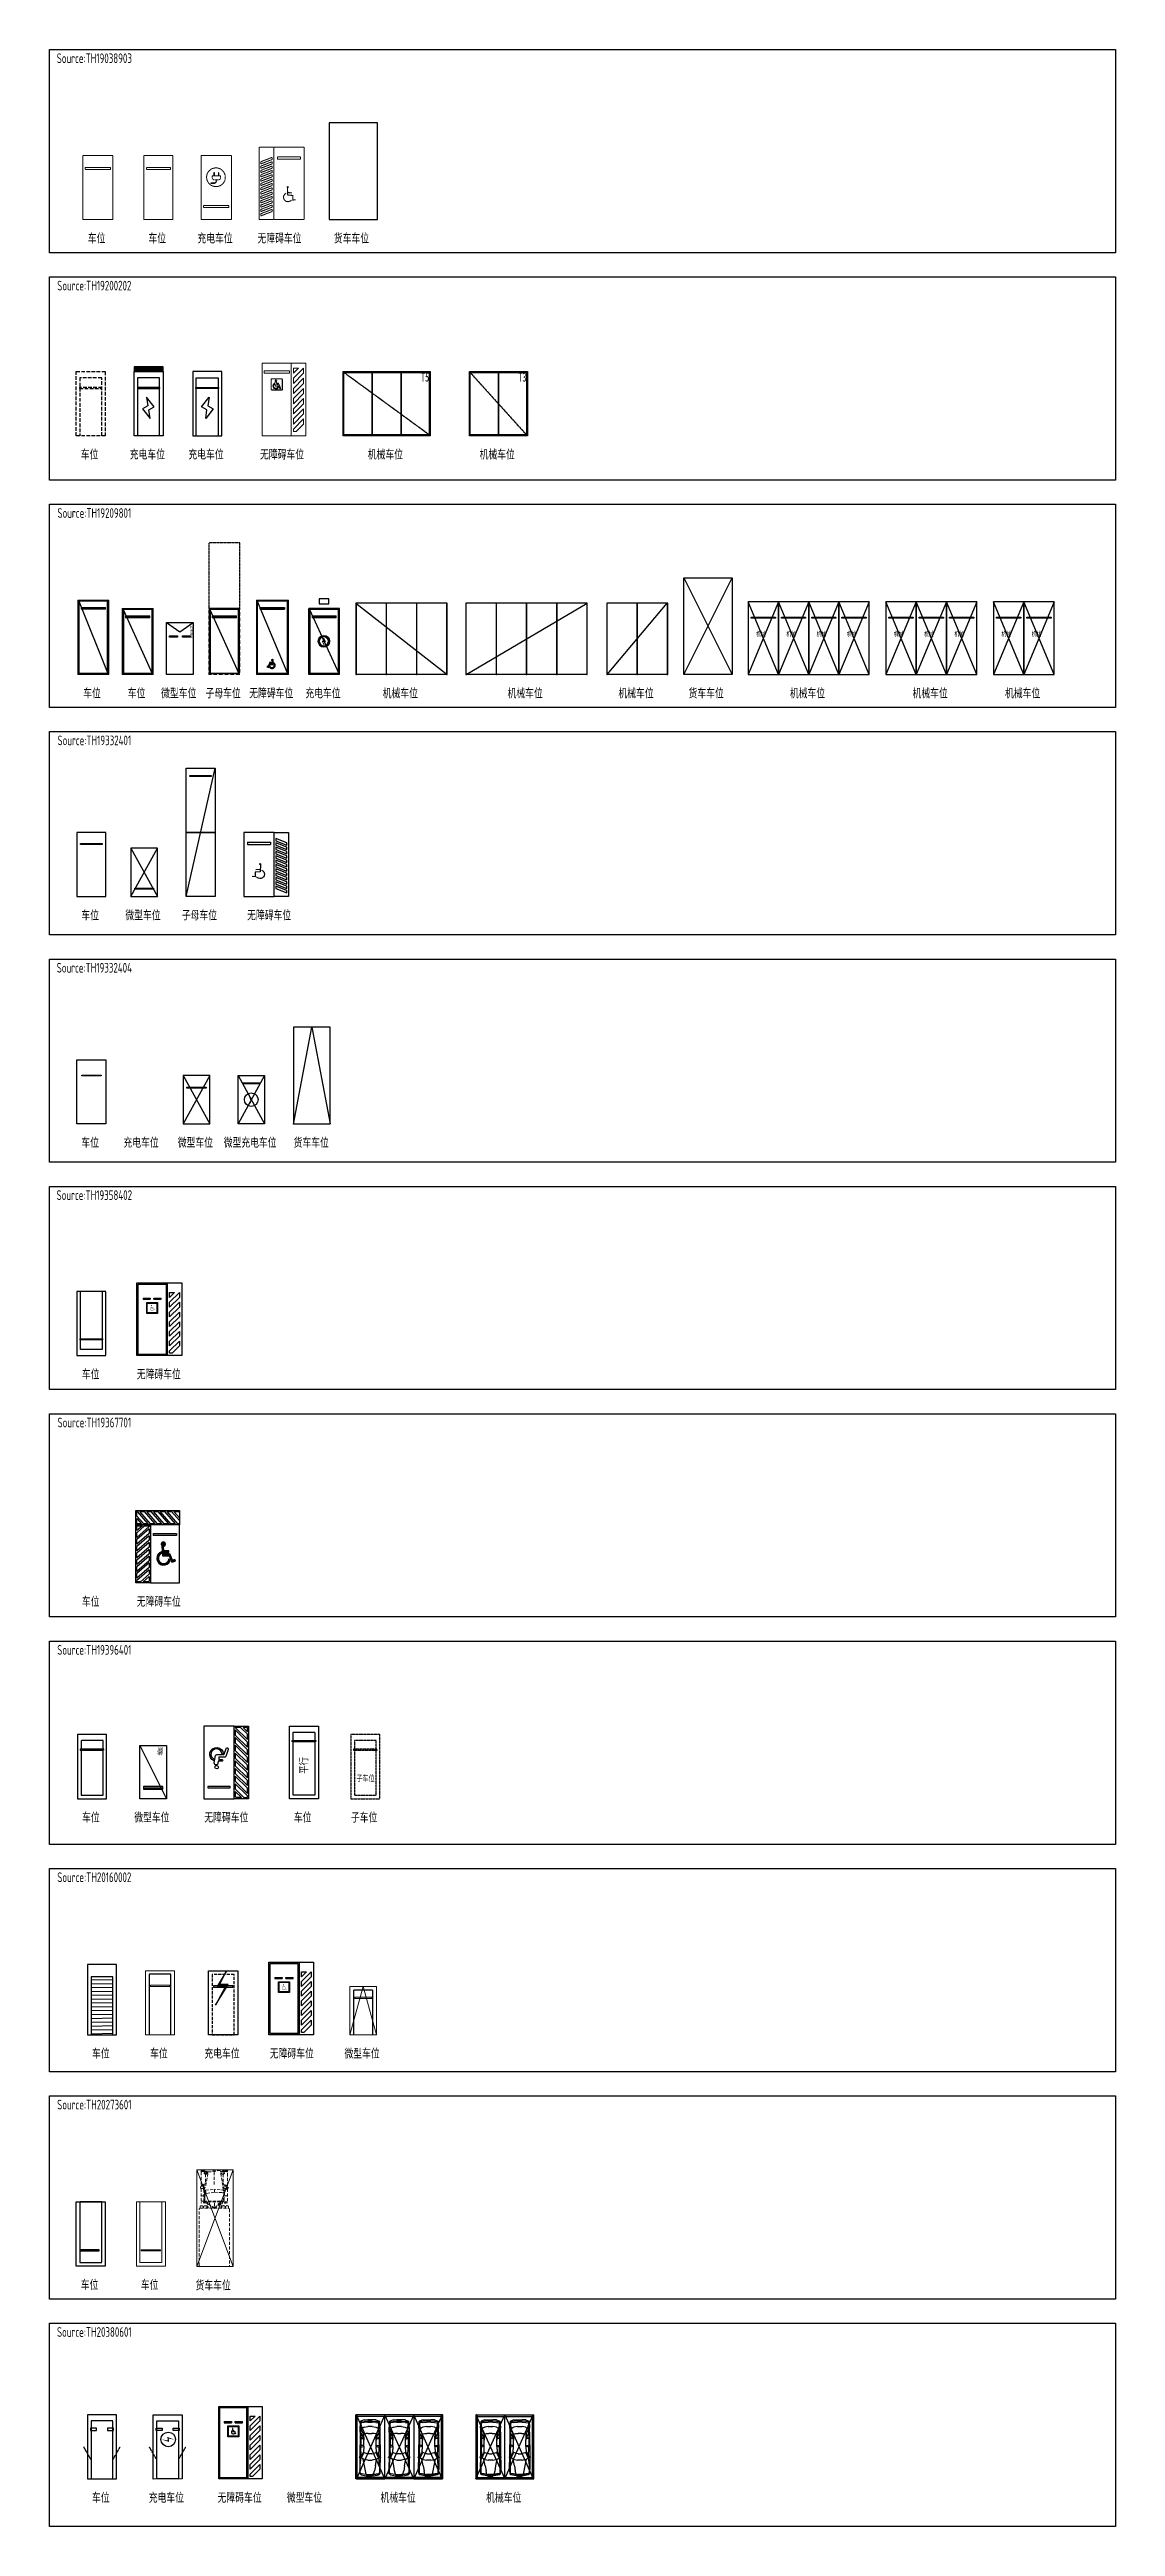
# Model space of a CAD drawing. Header units: millimetres. Extents: x 4401 to 92484, y 1885 to 582422.
# Drawn here: x 4401 to 92484, y 58259 to 262966 of the extents above; entities that cross this region are included whole.
import ezdxf
from ezdxf.enums import TextEntityAlignment as Align

# ---------------------------------------------------------------- set-up
doc = ezdxf.new("R2010")
doc.units = ezdxf.units.MM
doc.header["$MEASUREMENT"] = 0
for name, pattern in [('$0$$0$HIDDEN', [0.375, 0.25, -0.125]), ('$0$__附着_A09-行车流线_SEN23M28_设计区$0$DASH', [0.35, 0.25, -0.1]), ('0502方兴地下车库$0$135$0$HIDDEN', [0.375, 0.25, -0.125]), ('__DASH', [0.35, 0.25, -0.1]), ('CENTER', [2, 1.25, -0.25, 0.25, -0.25]), ('CONTINOUS', [0]), ('DASH', [0.35, 0.25, -0.1]), ('Overhead', [3.96875, 2.38125, -1.5875])]:
    doc.linetypes.add(name, pattern=pattern)
doc.layers.get('DEFPOINTS').update_dxf_attribs({"color": 8})
for name, color, linetype in [('$-0-1-充电车位', 155, 'Continuous'), ('$-0-2-平面车位', 150, 'Continuous'), ('$-0-2-机械车位 P5', 9, 'Continuous'), ('$-0-2-机械车位P3', 3, 'Continuous'), ('$0$STD-PARK', 103, '$0$__附着_A09-行车流线_SEN23M28_设计区$0$DASH'), ('0-机械车位3变6', 140, 'Continuous'), ('__附着_A70-B区地库地下一层平面外参_TEN25RMW_设计区$0$AE-EQPM-CARS-4', 66, 'Continuous'), ('A-Curt', 151, 'Continuous'), ('AD-NAME-ROOM', 9, 'Continuous'), ('AD-NOTE-BLPT', 3, 'Continuous'), ('AE-ELEV-4', 251, 'Continuous'), ('AE-ELEV-CAR', 85, 'Continuous'), ('AE-EQPM', 70, 'Continuous'), ('AE-EQPM-CARS', 66, 'Continuous'), ('AE-EQPM-KICH', 84, 'Continuous'), ('AE-WALL', 255, 'Continuous'), ('C-XREF-INT', 7, 'Continuous'), ('D-小型车位', 144, 'Continuous'), ('E-UNIV-NOTE', 6, 'Continuous'), ('XD-FRAM', 2, 'Continuous'), ('充电桩', 47, 'Continuous'), ('充电车位', 8, 'Continuous'), ('垃圾货车', 31, 'Continuous'), ('子母', 6, 'Continuous'), ('平行普通', 3, 'Continuous'), ('微型小车', 152, 'Continuous'), ('无障碍', 11, 'Continuous'), ('普通车', 1, 'CENTER'), ('机械车位', 150, 'Continuous'), ('机械车位03', 140, 'Continuous')]:
    doc.layers.add(name, color=color, linetype=linetype)
for name, color, linetype, lineweight in [('$-0-2-残疾人车位', 30, 'Continuous', 9), ('A-chongdian', 4, 'Continuous', 30), ('AE-EQPM-CAR-常规', 66, 'Continuous', 0), ('AE-EQPM-CARS(地铁)', 145, 'Continuous', 5), ('ANNO-TITL', 8, 'Continuous', 18), ('furniture', 54, 'Continuous', 18), ('车位', 8, 'DASH', 0)]:
    doc.layers.add(name, color=color, linetype=linetype, lineweight=lineweight)
doc.layers.add('子车位', color=252, linetype='CENTER', plot=False)
doc.styles.add('__附着_A70-B区地库地下一层平面外参_TEN25RMW_设计区$0$B2-8$0$黑体', font='simhei.ttf', dxfattribs={"width": 0.8})
doc.styles.add('__附着_A70-B区地库地下一层平面外参_TEN25RMW_设计区$0$HZ_HEI', font='', dxfattribs={"width": 0.7})
doc.styles.add('HZ_HEI', font='', dxfattribs={"width": 0.7})
doc.styles.get("Standard").update_dxf_attribs({"font": ''})
doc.styles.add('TH-STYLE1', font='Stfangso_0.ttf', dxfattribs={"width": 0.7})
doc.styles.add('TH-STYLE3', font='TSSDENG', dxfattribs={"width": 0.7, "bigfont": 'TSSDCHN'})
doc.styles.get('__附着_A70-B区地库地下一层平面外参_TEN25RMW_设计区$0$HZ_HEI').set_extended_font_data('SimSun')
doc.styles.get('HZ_HEI').set_extended_font_data('SimSun')
doc.styles.get('Standard').set_extended_font_data('SimSun')
pattern_1 = [(44.912, (-83532.2, 433119.55), (-635.41792, 637.37279), [])]
pattern_2 = [(224.989, (-5861551.5, -4305343.9), (636.2739, -636.5183), [])]
pattern_3 = [(45, (-75881.4, 430953.1), (-636.3961, 636.3961), [])]
pattern_4 = [(315, (4279890.5, -5802125.15), (636.3961, 636.3961), [])]
pattern_5 = [(225, (-5824532.1, -4295044), (636.3961, -636.3961), [])]
pattern_6 = [(225, (-5827032.1, -4295044), (636.3961, -636.3961), [])]
pattern_7 = [(225, (-5829532.1, -4295044), (636.3961, -636.3961), [])]
pattern_8 = [(315, (4264923.2, -5893273.3), (636.3961, 636.3961), [])]
pattern_9 = [(315, (4262423.2, -5893273.3), (636.3961, 636.3961), [])]

msp = doc.modelspace()

# ---------------------------------------------------------------- texts
at = {"layer": 'E-UNIV-NOTE', "style": 'TH-STYLE3', "width": 0.7}
for s, p in [('Source:TH19038903', (8101, 262247)), ('车位', (8294, 247399)), ('车位', (13301, 247399)), ('充电车位', (18081, 247399)), ('无障碍车位', (23403, 247399)), ('货车车位', (29350, 247399)), ('Source:TH19200202', (8101, 243456)), ('车位', (7710, 229539)), ('充电车位', (12483, 229539)), ('充电车位', (17329, 229539)), ('无障碍车位', (23614, 229539)), ('机械车位', (32153, 229539)), ('机械车位', (41395, 229539)), ('Source:TH19209801', (8101, 224664)), ('车位', (7913, 209803)), ('车位', (11589, 209803)), ('微型车位', (15077, 209803)), ('子母车位', (18747, 209803)), ('无障碍车位', (22719, 209803)), ('充电车位', (26994, 209803)), ('机械车位', (33387, 209803)), ('机械车位', (43701, 209803)), ('机械车位', (52864, 209803)), ('货车车位', (58662, 209803)), ('机械车位', (67034, 209803)), ('机械车位', (77170, 209803)), ('机械车位', (84812, 209803)), ('Source:TH19332401', (8101, 205873)), ('车位', (7757, 191458, 0)), ('微型车位', (12121, 191458, 0)), ('子母车位', (16785, 191458, 0)), ('无障碍车位', (22547, 191458, 0)), ('Source:TH19332404', (8101, 187081)), ('车位', (7757, 172667, 0)), ('充电车位', (11966, 172667, 0)), ('微型车位', (16452, 172667, 0)), ('微型充电车位', (20975, 172667, 0)), ('货车车位', (26028, 172667, 0)), ('Source:TH19358402', (8101, 168290)), ('车位', (7804, 153522)), ('无障碍车位', (13430, 153522)), ('Source:TH19367701', (8101, 149498)), ('车位', (7804, 134730)), ('无障碍车位', (13430, 134730)), ('Source:TH19396401', (8101, 130707)), ('车位', (7819, 116894)), ('微型车位', (12859, 116894)), ('无障碍车位', (19009, 116894)), ('车位', (25324, 116894)), ('子车位', (30393, 116894)), ('Source:TH20160002', (8101, 111915)), ('车位', (8637, 97384)), ('车位', (13436, 97384, 0)), ('充电车位', (18651, 97384, 0)), ('无障碍车位', (24420, 97384)), ('微型车位', (30229, 97384, 0)), ('Source:TH20273601', (8101, 93124)), ('车位', (7710, 78272)), ('车位', (12674, 78272)), ('货车车位', (17922, 78225)), ('Source:TH20380601', (8101, 74332)), ('车位', (8637, 60675)), ('充电车位', (14054, 60675, 0)), ('无障碍车位', (20108, 60675)), ('微型车位', (25466, 60675)), ('机械车位', (33206, 60675)), ('机械车位', (41932, 60675))]:
    msp.add_text(s, height=800, dxfattribs=at).set_placement(p, align=Align.MIDDLE)

# ---------------------------------------------------------------- blocks, each defined once
blk = doc.blocks.new('rtuy5iu')
at = {"layer": '机械车位03', "color": 8}
for p, q in [((1291024, 837273), (1291024, 831973)), ((1295824, 837273), (1291024, 837273)), ((1291086, 837273), (1291086, 831973)), ((1291086, 831973), (1291086, 837273)), ((1293424, 837273), (1291086, 831973)), ((1293424, 831973), (1291086, 837273)), ((1291149, 837273), (1291149, 831973)), ((1295824, 837273), (1293424, 831973)), ((1295824, 831973), (1293424, 837273)), ((1295699, 837273), (1295699, 831973)), ((1295824, 837148), (1291024, 837148)), ((1291350, 835434), (1291318, 835468)), ((1291322, 835483), (1291395, 835507)), ((1291352, 835431), (1291457, 835445)), ((1291377, 836637), (1291355, 836496)), ((1291355, 835921), (1291355, 836496)), ((1291457, 835431), (1291356, 835431)), ((1291364, 835497), (1291361, 835914)), ((1291379, 833390), (1291365, 835431)), ((1291400, 836790), (1291377, 836637)), ((1291377, 836637), (1291379, 836637)), ((1291473, 836941), (1291379, 836859)), ((1291379, 836859), (1291379, 836650)), ((1291379, 836859), (1291401, 836802)), ((1291473, 835394), (1291379, 835394)), ((1291470, 835503), (1291395, 835507)), ((1291401, 836790), (1291400, 836786)), ((1291473, 836847), (1291402, 836789)), ((1291402, 836754), (1291473, 836812)), ((1291402, 836812), (1291402, 836168)), ((1291402, 836168), (1291463, 835504)), ((1291473, 835394), (1291449, 834632)), ((1291457, 835445), (1291498, 835470)), ((1291496, 835470), (1291457, 835445)), ((1291457, 835445), (1291457, 835431)), ((1291457, 835431), (1291498, 835442)), ((1291469, 835434), (1291473, 835394)), ((1291473, 836941), (1291894, 837023)), ((1291894, 836906), (1291473, 836847)), ((1291473, 836812), (1291894, 836871)), ((1291473, 835394), (1291481, 835437)), ((1291660, 835043), (1291473, 835394)), ((1291477, 835499), (1291498, 835470)), ((1291489, 835483), (1291496, 835523)), ((1291648, 835640), (1291496, 835523)), ((1291496, 835523), (1291707, 835089)), ((1291497, 835469), (1291496, 835470)), ((1291498, 835442), (1291497, 835469)), ((1291754, 836191), (1291648, 835640)), ((1292011, 835711), (1291648, 835640)), ((1291824, 836589), (1291754, 836191)), ((1291894, 836871), (1291824, 836589)), ((1291894, 837023), (1292011, 837035)), ((1291894, 836924), (1292011, 836959)), ((1292011, 836953), (1291894, 836918)), ((1291894, 836871), (1291894, 836930)), ((1292011, 836924), (1291894, 836889)), ((1291894, 836871), (1292011, 836906)), ((1292386, 837035), (1292011, 837035)), ((1292386, 836959), (1292011, 836959)), ((1292011, 836953), (1292386, 836953)), ((1292011, 836924), (1292386, 836924)), ((1292011, 836906), (1292386, 836906)), ((1292011, 835711), (1292386, 835711)), ((1292199, 836959), (1292199, 836906)), ((1292504, 837023), (1292386, 837035)), ((1292386, 836959), (1292504, 836924)), ((1292504, 836918), (1292386, 836953)), ((1292386, 836924), (1292504, 836889)), ((1292504, 836871), (1292386, 836906)), ((1292750, 835640), (1292386, 835711)), ((1292504, 837023), (1292926, 836941)), ((1292504, 836930), (1292504, 836871)), ((1292504, 836906), (1292926, 836847)), ((1292504, 836871), (1292926, 836812)), ((1292504, 836871), (1292574, 836589)), ((1292644, 836191), (1292574, 836589)), ((1292644, 836191), (1292750, 835640)), ((1292902, 835523), (1292692, 835089)), ((1292738, 835043), (1292926, 835394)), ((1292750, 835640), (1292902, 835523)), ((1292900, 835470), (1292921, 835499)), ((1292941, 835445), (1292900, 835470)), ((1292900, 835442), (1292902, 835469)), ((1292900, 835442), (1292941, 835431)), ((1292910, 835483), (1292902, 835523)), ((1292902, 835469), (1292902, 835470)), ((1292902, 835470), (1292941, 835445)), ((1292918, 835437), (1292926, 835394)), ((1292926, 836941), (1293020, 836859)), ((1292996, 836789), (1292926, 836847)), ((1292996, 836754), (1292926, 836812)), ((1292929, 835434), (1292926, 835394)), ((1293020, 835394), (1292926, 835394)), ((1292926, 835394), (1292949, 834632)), ((1292928, 835503), (1293003, 835507)), ((1292996, 836168), (1292936, 835504)), ((1292941, 835445), (1292941, 835431)), ((1292941, 835445), (1293046, 835431)), ((1293042, 835431), (1292941, 835431)), ((1292996, 836168), (1292996, 836812)), ((1292998, 836790), (1292996, 836789)), ((1292997, 836802), (1293020, 836859)), ((1292998, 836790), (1293021, 836637)), ((1293076, 835483), (1293003, 835507)), ((1293020, 836648), (1293020, 836859)), ((1293020, 836637), (1293021, 836637)), ((1293020, 833390), (1293034, 835431)), ((1293043, 836496), (1293021, 836637)), ((1293022, 836635), (1293043, 836496)), ((1293034, 835497), (1293037, 835914)), ((1293043, 836496), (1293043, 835921)), ((1293048, 835434), (1293080, 835468)), ((1293762, 835434), (1293730, 835468)), ((1293734, 835483), (1293807, 835507)), ((1293765, 835431), (1293870, 835445)), ((1293789, 836637), (1293768, 836496)), ((1293768, 835921), (1293768, 836496)), ((1293870, 835431), (1293769, 835431)), ((1293777, 835497), (1293774, 835914)), ((1293791, 833390), (1293777, 835431)), ((1293813, 836790), (1293789, 836637)), ((1293789, 836637), (1293791, 836637)), ((1293885, 836941), (1293791, 836859)), ((1293791, 836859), (1293791, 836650)), ((1293791, 836859), (1293814, 836802)), ((1293885, 835394), (1293791, 835394)), ((1293883, 835503), (1293807, 835507)), ((1293813, 836790), (1293812, 836786)), ((1293885, 836847), (1293815, 836789)), ((1293815, 836754), (1293885, 836812)), ((1293815, 836812), (1293815, 836168)), ((1293815, 836168), (1293875, 835504)), ((1293885, 835394), (1293861, 834632)), ((1293870, 835445), (1293910, 835470)), ((1293909, 835470), (1293870, 835445)), ((1293870, 835445), (1293870, 835431)), ((1293870, 835431), (1293910, 835442)), ((1293881, 835434), (1293885, 835394)), ((1293885, 836941), (1294307, 837023)), ((1294307, 836906), (1293885, 836847)), ((1293885, 836812), (1294307, 836871)), ((1293885, 835394), (1293893, 835437)), ((1294073, 835043), (1293885, 835394)), ((1293890, 835499), (1293910, 835470)), ((1293901, 835483), (1293908, 835523)), ((1294061, 835640), (1293908, 835523)), ((1293908, 835523), (1294119, 835089)), ((1293909, 835469), (1293909, 835470)), ((1293910, 835442), (1293909, 835469)), ((1294166, 836191), (1294061, 835640)), ((1294424, 835711), (1294061, 835640)), ((1294236, 836589), (1294166, 836191)), ((1294307, 836871), (1294236, 836589)), ((1294307, 837023), (1294424, 837035)), ((1294307, 836924), (1294424, 836959)), ((1294424, 836953), (1294307, 836918)), ((1294307, 836871), (1294307, 836930)), ((1294424, 836924), (1294307, 836889)), ((1294307, 836871), (1294424, 836906)), ((1294799, 837035), (1294424, 837035)), ((1294799, 836959), (1294424, 836959)), ((1294424, 836953), (1294799, 836953)), ((1294424, 836924), (1294799, 836924)), ((1294424, 836906), (1294799, 836906)), ((1294424, 835711), (1294799, 835711)), ((1294612, 836959), (1294612, 836906)), ((1294917, 837023), (1294799, 837035)), ((1294799, 836959), (1294917, 836924)), ((1294917, 836918), (1294799, 836953)), ((1294799, 836924), (1294917, 836889)), ((1294917, 836871), (1294799, 836906)), ((1295162, 835640), (1294799, 835711)), ((1294917, 837023), (1295338, 836941)), ((1294917, 836930), (1294917, 836871)), ((1294917, 836906), (1295338, 836847)), ((1294917, 836871), (1295338, 836812)), ((1294917, 836871), (1294987, 836589)), ((1295057, 836191), (1294987, 836589)), ((1295057, 836191), (1295162, 835640)), ((1295315, 835523), (1295104, 835089)), ((1295151, 835043), (1295338, 835394)), ((1295162, 835640), (1295315, 835523)), ((1295313, 835470), (1295333, 835499)), ((1295353, 835445), (1295313, 835470)), ((1295313, 835442), (1295314, 835469)), ((1295313, 835442), (1295353, 835431)), ((1295314, 835469), (1295314, 835470)), ((1295314, 835470), (1295353, 835445)), ((1295322, 835483), (1295315, 835523)), ((1295331, 835437), (1295338, 835394)), ((1295338, 836941), (1295432, 836859)), ((1295409, 836789), (1295338, 836847)), ((1295409, 836754), (1295338, 836812)), ((1295342, 835434), (1295338, 835394)), ((1295432, 835394), (1295338, 835394)), ((1295338, 835394), (1295362, 834632)), ((1295340, 835503), (1295416, 835507)), ((1295409, 836168), (1295349, 835504)), ((1295353, 835445), (1295353, 835431)), ((1295353, 835445), (1295458, 835431)), ((1295454, 835431), (1295353, 835431)), ((1295409, 836168), (1295409, 836812)), ((1295410, 836790), (1295409, 836789)), ((1295410, 836802), (1295432, 836859)), ((1295410, 836790), (1295434, 836637)), ((1295489, 835483), (1295416, 835507)), ((1295432, 836648), (1295432, 836859)), ((1295432, 836637), (1295434, 836637)), ((1295432, 833390), (1295446, 835431)), ((1295455, 836496), (1295434, 836637)), ((1295434, 836635), (1295455, 836496)), ((1295447, 835497), (1295450, 835914)), ((1295455, 836496), (1295455, 835921)), ((1295461, 835434), (1295493, 835468)), ((1291684, 834515), (1291376, 834492)), ((1291402, 833824), (1291379, 833777)), ((1291379, 833390), (1291379, 833015)), ((1291449, 833835), (1291402, 833824)), ((1291449, 834632), (1291684, 834574)), ((1291449, 833449), (1291449, 834632)), ((1291449, 833917), (1291677, 833952)), ((1291677, 833929), (1291449, 833835)), ((1291449, 833449), (1291675, 833880)), ((1291449, 833449), (1291484, 833167)), ((1291484, 833167), (1291461, 832664)), ((1291660, 833566), (1291484, 833167)), ((1291543, 833074), (1291484, 833167)), ((1291660, 835043), (1291707, 835089)), ((1291684, 834574), (1291660, 835043)), ((1291660, 833566), (1291684, 834070)), ((1291676, 833882), (1291660, 833566)), ((1291660, 833566), (1291718, 833530)), ((1291676, 833882), (1291677, 833929)), ((1291684, 834070), (1291677, 833952)), ((1291677, 833952), (1291677, 833929)), ((1291684, 834574), (1291684, 834070)), ((1291707, 835089), (1291848, 835148)), ((1291848, 833519), (1291718, 833530)), ((1291848, 835148), (1292059, 835183)), ((1292059, 833507), (1291848, 833519)), ((1292340, 835183), (1292059, 835183)), ((1292059, 833507), (1292340, 833507)), ((1292340, 835183), (1292551, 835148)), ((1292551, 833519), (1292340, 833507)), ((1292551, 835148), (1292692, 835089)), ((1292679, 833530), (1292551, 833519)), ((1292738, 833566), (1292679, 833530)), ((1292692, 835089), (1292738, 835043)), ((1292738, 835043), (1292715, 834574)), ((1292715, 834574), (1292949, 834632)), ((1292715, 834574), (1292715, 834070)), ((1292715, 834515), (1293019, 834492)), ((1292721, 833952), (1292715, 834070)), ((1292715, 834070), (1292738, 833566)), ((1292722, 833929), (1292721, 833952)), ((1292721, 833952), (1292949, 833917)), ((1292949, 833835), (1292722, 833929)), ((1292723, 833882), (1292722, 833929)), ((1292723, 833882), (1292724, 833880)), ((1292738, 833566), (1292723, 833882)), ((1292724, 833880), (1292949, 833449)), ((1292738, 833566), (1292914, 833167)), ((1292855, 833074), (1292914, 833167)), ((1292949, 833449), (1292914, 833167)), ((1292914, 833167), (1292937, 832664)), ((1292949, 833449), (1292949, 834632)), ((1292996, 833824), (1292949, 833835)), ((1292996, 833824), (1293020, 833777)), ((1293020, 833015), (1293020, 833390)), ((1294096, 834515), (1293789, 834492)), ((1293815, 833824), (1293791, 833777)), ((1293791, 833390), (1293791, 833015)), ((1293861, 833835), (1293815, 833824)), ((1293861, 834632), (1294096, 834574)), ((1293861, 833449), (1293861, 834632)), ((1293861, 833917), (1294090, 833952)), ((1294089, 833929), (1293861, 833835)), ((1293861, 833449), (1294087, 833880)), ((1293861, 833449), (1293897, 833167)), ((1293897, 833167), (1293873, 832664)), ((1294073, 833566), (1293897, 833167)), ((1293955, 833074), (1293897, 833167)), ((1294073, 835043), (1294119, 835089)), ((1294096, 834574), (1294073, 835043)), ((1294073, 833566), (1294096, 834070)), ((1294088, 833882), (1294073, 833566)), ((1294073, 833566), (1294131, 833530)), ((1294088, 833882), (1294089, 833929)), ((1294090, 833952), (1294089, 833929)), ((1294096, 834070), (1294090, 833952)), ((1294096, 834574), (1294096, 834070)), ((1294119, 835089), (1294260, 835148)), ((1294260, 833519), (1294131, 833530)), ((1294260, 835148), (1294471, 835183)), ((1294471, 833507), (1294260, 833519)), ((1294752, 835183), (1294471, 835183)), ((1294471, 833507), (1294752, 833507)), ((1294752, 835183), (1294963, 835148)), ((1294963, 833519), (1294752, 833507)), ((1294963, 835148), (1295104, 835089)), ((1295092, 833530), (1294963, 833519)), ((1295151, 833566), (1295092, 833530)), ((1295104, 835089), (1295151, 835043)), ((1295151, 835043), (1295127, 834574)), ((1295127, 834574), (1295362, 834632)), ((1295127, 834574), (1295127, 834070)), ((1295127, 834515), (1295431, 834492)), ((1295133, 833952), (1295127, 834070)), ((1295127, 834070), (1295151, 833566)), ((1295134, 833929), (1295133, 833952)), ((1295133, 833952), (1295362, 833917)), ((1295362, 833835), (1295134, 833929)), ((1295135, 833882), (1295134, 833929)), ((1295135, 833882), (1295136, 833880)), ((1295151, 833566), (1295135, 833882)), ((1295136, 833880), (1295362, 833449)), ((1295151, 833566), (1295327, 833167)), ((1295268, 833074), (1295327, 833167)), ((1295362, 833449), (1295327, 833167)), ((1295327, 833167), (1295350, 832664)), ((1295362, 833449), (1295362, 834632)), ((1295409, 833824), (1295362, 833835)), ((1295409, 833824), (1295432, 833777)), ((1295432, 833015), (1295432, 833390)), ((1295824, 832098), (1291024, 832098)), ((1295824, 831973), (1291024, 831973)), ((1291379, 833061), (1291390, 832968)), ((1291379, 833061), (1291434, 832653)), ((1291426, 832488), (1291379, 833061)), ((1291426, 832488), (1291379, 833015)), ((1291384, 833008), (1291386, 833005)), ((1291390, 832968), (1291434, 832657)), ((1291436, 832604), (1291426, 832488)), ((1291508, 832453), (1291426, 832488)), ((1291434, 832657), (1291434, 832653)), ((1291461, 832664), (1291437, 832581)), ((1291508, 832546), (1291437, 832581)), ((1291461, 832664), (1291508, 832629)), ((1291707, 832593), (1291508, 832629)), ((1291508, 832546), (1291707, 832511)), ((1291508, 832546), (1291638, 832523)), ((1291707, 832394), (1291508, 832453)), ((1291718, 833003), (1291543, 833074)), ((1291640, 832523), (1291638, 832523)), ((1292011, 832570), (1291707, 832593)), ((1291707, 832511), (1292011, 832488)), ((1291707, 832394), (1292011, 832371)), ((1291718, 833003), (1292011, 832944)), ((1292386, 832944), (1292011, 832944)), ((1292011, 832570), (1292386, 832570)), ((1292386, 832488), (1292011, 832488)), ((1292386, 832371), (1292011, 832371)), ((1292386, 832944), (1292679, 833003)), ((1292692, 832593), (1292386, 832570)), ((1292386, 832488), (1292692, 832511)), ((1292692, 832394), (1292386, 832371)), ((1292679, 833003), (1292855, 833074)), ((1292692, 832593), (1292891, 832629)), ((1292891, 832546), (1292692, 832511)), ((1292692, 832394), (1292891, 832453)), ((1292761, 832523), (1292759, 832523)), ((1292761, 832523), (1292891, 832546)), ((1292937, 832664), (1292891, 832629)), ((1292891, 832546), (1292961, 832581)), ((1292891, 832453), (1292973, 832488)), ((1292961, 832581), (1292937, 832664)), ((1292973, 832488), (1292962, 832604)), ((1292964, 832653), (1293020, 833061)), ((1293008, 832968), (1292964, 832657)), ((1292964, 832657), (1292964, 832653)), ((1293020, 833061), (1292973, 832488)), ((1293020, 833015), (1292973, 832488)), ((1293020, 833061), (1293008, 832968)), ((1293013, 833005), (1293015, 833008)), ((1293791, 833061), (1293803, 832968)), ((1293791, 833061), (1293846, 832653)), ((1293838, 832488), (1293791, 833061)), ((1293838, 832488), (1293791, 833015)), ((1293796, 833008), (1293798, 833005)), ((1293803, 832968), (1293846, 832657)), ((1293849, 832604), (1293838, 832488)), ((1293920, 832453), (1293838, 832488)), ((1293846, 832657), (1293847, 832653)), ((1293873, 832664), (1293850, 832581)), ((1293920, 832546), (1293850, 832581)), ((1293873, 832664), (1293920, 832629)), ((1294119, 832593), (1293920, 832629)), ((1293920, 832546), (1294119, 832511)), ((1293920, 832546), (1294050, 832523)), ((1294119, 832394), (1293920, 832453)), ((1294131, 833003), (1293955, 833074)), ((1294053, 832523), (1294050, 832523)), ((1294424, 832570), (1294119, 832593)), ((1294119, 832511), (1294424, 832488)), ((1294119, 832394), (1294424, 832371)), ((1294131, 833003), (1294424, 832944)), ((1294799, 832944), (1294424, 832944)), ((1294424, 832570), (1294799, 832570)), ((1294799, 832488), (1294424, 832488)), ((1294799, 832371), (1294424, 832371)), ((1294799, 832944), (1295092, 833003)), ((1295104, 832593), (1294799, 832570)), ((1294799, 832488), (1295104, 832511)), ((1295104, 832394), (1294799, 832371)), ((1295092, 833003), (1295268, 833074)), ((1295104, 832593), (1295303, 832629)), ((1295303, 832546), (1295104, 832511)), ((1295104, 832394), (1295303, 832453)), ((1295173, 832523), (1295171, 832523)), ((1295173, 832523), (1295303, 832546)), ((1295350, 832664), (1295303, 832629)), ((1295303, 832546), (1295373, 832581)), ((1295303, 832453), (1295385, 832488)), ((1295373, 832581), (1295350, 832664)), ((1295385, 832488), (1295375, 832604)), ((1295377, 832653), (1295432, 833061)), ((1295420, 832968), (1295377, 832657)), ((1295377, 832657), (1295377, 832653)), ((1295432, 833061), (1295385, 832488)), ((1295432, 833015), (1295385, 832488)), ((1295432, 833061), (1295420, 832968)), ((1295425, 833005), (1295427, 833008))]:
    blk.add_line(p, q, dxfattribs=at)
for points in [[(1291086, 837273), (1293424, 837273), (1293424, 831973), (1291086, 831973)], [(1291086, 837273), (1291086, 837273), (1291086, 831973), (1291086, 831973)], [(1295824, 837273), (1295761, 837273), (1295761, 831973), (1295824, 831973)]]:
    blk.add_lwpolyline(points, close=True, dxfattribs=at)
for centre, start, end in [((1291325, 835474), 108.15727, 222.96497), ((1291356, 835441), 222.96497, 269.74535), ((1291470, 835494), 35.15418, 86.86364), ((1292928, 835494), 93.17983, 144.84582), ((1293042, 835441), 270.25465, 317.03503), ((1293073, 835474), 317.03503, 71.84273), ((1293737, 835474), 108.15727, 222.96497), ((1293769, 835441), 222.96497, 269.74535), ((1293882, 835494), 35.15418, 86.86364), ((1295341, 835494), 93.17983, 144.84582), ((1295454, 835441), 270.25465, 317.03503), ((1295486, 835474), 317.03503, 71.84273)]:
    blk.add_arc(centre, 9.33, start, end, dxfattribs=at)
at = {"layer": '机械车位03', "color": 8, "text_generation_flag": 4, "width": 0.8, "flags": 9}
for tag, p in [('YSIZE', (1292194, 834518)), ('XSIZE', (1292194, 834518)), ('YSIZE', (1294606, 834518)), ('XSIZE', (1294606, 834518))]:
    blk.add_attdef(tag, p, '', height=0.466, rotation=270, dxfattribs=at)
blk = doc.blocks.new('FGRE')
at = {"layer": '0-机械车位3变6', "color": 8}
for p, q in [((1291024, 837273), (1291024, 831973)), ((1298224, 837273), (1291024, 837273)), ((1291086, 837273), (1291086, 831973)), ((1291086, 831973), (1291086, 837273)), ((1293424, 837273), (1291086, 831973)), ((1293424, 831973), (1291086, 837273)), ((1291149, 837273), (1291149, 831973)), ((1295824, 837273), (1293424, 831973)), ((1295824, 831973), (1293424, 837273)), ((1298161, 837273), (1295824, 831973)), ((1298161, 831973), (1295824, 837273)), ((1298099, 837273), (1298099, 831973)), ((1298224, 837273), (1298224, 831973)), ((1298224, 837148), (1291024, 837148)), ((1291350, 835434), (1291318, 835468)), ((1291322, 835483), (1291395, 835507)), ((1291352, 835431), (1291457, 835445)), ((1291377, 836637), (1291355, 836496)), ((1291355, 835921), (1291355, 836496)), ((1291457, 835431), (1291356, 835431)), ((1291364, 835497), (1291361, 835914)), ((1291379, 833390), (1291365, 835431)), ((1291400, 836790), (1291377, 836637)), ((1291377, 836637), (1291379, 836637)), ((1291473, 836941), (1291379, 836859)), ((1291379, 836859), (1291379, 836650)), ((1291379, 836859), (1291401, 836802)), ((1291473, 835394), (1291379, 835394)), ((1291470, 835503), (1291395, 835507)), ((1291401, 836790), (1291400, 836786)), ((1291473, 836847), (1291402, 836789)), ((1291402, 836754), (1291473, 836812)), ((1291402, 836812), (1291402, 836168)), ((1291402, 836168), (1291463, 835504)), ((1291473, 835394), (1291449, 834632)), ((1291457, 835445), (1291498, 835470)), ((1291496, 835470), (1291457, 835445)), ((1291457, 835445), (1291457, 835431)), ((1291457, 835431), (1291498, 835442)), ((1291469, 835434), (1291473, 835394)), ((1291473, 836941), (1291894, 837023)), ((1291894, 836906), (1291473, 836847)), ((1291473, 836812), (1291894, 836871)), ((1291473, 835394), (1291481, 835437)), ((1291660, 835043), (1291473, 835394)), ((1291477, 835499), (1291498, 835470)), ((1291489, 835483), (1291496, 835523)), ((1291648, 835640), (1291496, 835523)), ((1291496, 835523), (1291707, 835089)), ((1291497, 835469), (1291496, 835470)), ((1291498, 835442), (1291497, 835469)), ((1291754, 836191), (1291648, 835640)), ((1292011, 835711), (1291648, 835640)), ((1291824, 836589), (1291754, 836191)), ((1291894, 836871), (1291824, 836589)), ((1291894, 837023), (1292011, 837035)), ((1291894, 836924), (1292011, 836959)), ((1292011, 836953), (1291894, 836918)), ((1291894, 836871), (1291894, 836930)), ((1292011, 836924), (1291894, 836889)), ((1291894, 836871), (1292011, 836906)), ((1292386, 837035), (1292011, 837035)), ((1292386, 836959), (1292011, 836959)), ((1292011, 836953), (1292386, 836953)), ((1292011, 836924), (1292386, 836924)), ((1292011, 836906), (1292386, 836906)), ((1292011, 835711), (1292386, 835711)), ((1292199, 836959), (1292199, 836906)), ((1292504, 837023), (1292386, 837035)), ((1292386, 836959), (1292504, 836924)), ((1292504, 836918), (1292386, 836953)), ((1292386, 836924), (1292504, 836889)), ((1292504, 836871), (1292386, 836906)), ((1292750, 835640), (1292386, 835711)), ((1292504, 837023), (1292926, 836941)), ((1292504, 836930), (1292504, 836871)), ((1292504, 836906), (1292926, 836847)), ((1292504, 836871), (1292926, 836812)), ((1292504, 836871), (1292574, 836589)), ((1292644, 836191), (1292574, 836589)), ((1292644, 836191), (1292750, 835640)), ((1292902, 835523), (1292692, 835089)), ((1292738, 835043), (1292926, 835394)), ((1292750, 835640), (1292902, 835523)), ((1292900, 835470), (1292921, 835499)), ((1292941, 835445), (1292900, 835470)), ((1292900, 835442), (1292902, 835469)), ((1292900, 835442), (1292941, 835431)), ((1292910, 835483), (1292902, 835523)), ((1292902, 835469), (1292902, 835470)), ((1292902, 835470), (1292941, 835445)), ((1292918, 835437), (1292926, 835394)), ((1292926, 836941), (1293020, 836859)), ((1292996, 836789), (1292926, 836847)), ((1292996, 836754), (1292926, 836812)), ((1292929, 835434), (1292926, 835394)), ((1293020, 835394), (1292926, 835394)), ((1292926, 835394), (1292949, 834632)), ((1292928, 835503), (1293003, 835507)), ((1292996, 836168), (1292936, 835504)), ((1292941, 835445), (1292941, 835431)), ((1292941, 835445), (1293046, 835431)), ((1293042, 835431), (1292941, 835431)), ((1292996, 836168), (1292996, 836812)), ((1292998, 836790), (1292996, 836789)), ((1292997, 836802), (1293020, 836859)), ((1292998, 836790), (1293021, 836637)), ((1293076, 835483), (1293003, 835507)), ((1293020, 836648), (1293020, 836859)), ((1293020, 836637), (1293021, 836637)), ((1293020, 833390), (1293034, 835431)), ((1293043, 836496), (1293021, 836637)), ((1293022, 836635), (1293043, 836496)), ((1293034, 835497), (1293037, 835914)), ((1293043, 836496), (1293043, 835921)), ((1293048, 835434), (1293080, 835468)), ((1293762, 835434), (1293730, 835468)), ((1293734, 835483), (1293807, 835507)), ((1293765, 835431), (1293870, 835445)), ((1293789, 836637), (1293768, 836496)), ((1293768, 835921), (1293768, 836496)), ((1293870, 835431), (1293769, 835431)), ((1293777, 835497), (1293774, 835914)), ((1293791, 833390), (1293777, 835431)), ((1293813, 836790), (1293789, 836637)), ((1293789, 836637), (1293791, 836637)), ((1293885, 836941), (1293791, 836859)), ((1293791, 836859), (1293791, 836650)), ((1293791, 836859), (1293814, 836802)), ((1293885, 835394), (1293791, 835394)), ((1293883, 835503), (1293807, 835507)), ((1293813, 836790), (1293812, 836786)), ((1293885, 836847), (1293815, 836789)), ((1293815, 836754), (1293885, 836812)), ((1293815, 836812), (1293815, 836168)), ((1293815, 836168), (1293875, 835504)), ((1293885, 835394), (1293861, 834632)), ((1293870, 835445), (1293910, 835470)), ((1293909, 835470), (1293870, 835445)), ((1293870, 835445), (1293870, 835431)), ((1293870, 835431), (1293910, 835442)), ((1293881, 835434), (1293885, 835394)), ((1293885, 836941), (1294307, 837023)), ((1294307, 836906), (1293885, 836847)), ((1293885, 836812), (1294307, 836871)), ((1293885, 835394), (1293893, 835437)), ((1294073, 835043), (1293885, 835394)), ((1293890, 835499), (1293910, 835470)), ((1293901, 835483), (1293908, 835523)), ((1294061, 835640), (1293908, 835523)), ((1293908, 835523), (1294119, 835089)), ((1293909, 835469), (1293909, 835470)), ((1293910, 835442), (1293909, 835469)), ((1294166, 836191), (1294061, 835640)), ((1294424, 835711), (1294061, 835640)), ((1294236, 836589), (1294166, 836191)), ((1294307, 836871), (1294236, 836589)), ((1294307, 837023), (1294424, 837035)), ((1294307, 836924), (1294424, 836959)), ((1294424, 836953), (1294307, 836918)), ((1294307, 836871), (1294307, 836930)), ((1294424, 836924), (1294307, 836889)), ((1294307, 836871), (1294424, 836906)), ((1294799, 837035), (1294424, 837035)), ((1294799, 836959), (1294424, 836959)), ((1294424, 836953), (1294799, 836953)), ((1294424, 836924), (1294799, 836924)), ((1294424, 836906), (1294799, 836906)), ((1294424, 835711), (1294799, 835711)), ((1294612, 836959), (1294612, 836906)), ((1294917, 837023), (1294799, 837035)), ((1294799, 836959), (1294917, 836924)), ((1294917, 836918), (1294799, 836953)), ((1294799, 836924), (1294917, 836889)), ((1294917, 836871), (1294799, 836906)), ((1295162, 835640), (1294799, 835711)), ((1294917, 837023), (1295338, 836941)), ((1294917, 836930), (1294917, 836871)), ((1294917, 836906), (1295338, 836847)), ((1294917, 836871), (1295338, 836812)), ((1294917, 836871), (1294987, 836589)), ((1295057, 836191), (1294987, 836589)), ((1295057, 836191), (1295162, 835640)), ((1295315, 835523), (1295104, 835089)), ((1295151, 835043), (1295338, 835394)), ((1295162, 835640), (1295315, 835523)), ((1295313, 835470), (1295333, 835499)), ((1295353, 835445), (1295313, 835470)), ((1295313, 835442), (1295314, 835469)), ((1295313, 835442), (1295353, 835431)), ((1295314, 835469), (1295314, 835470)), ((1295314, 835470), (1295353, 835445)), ((1295322, 835483), (1295315, 835523)), ((1295331, 835437), (1295338, 835394)), ((1295338, 836941), (1295432, 836859)), ((1295409, 836789), (1295338, 836847)), ((1295409, 836754), (1295338, 836812)), ((1295342, 835434), (1295338, 835394)), ((1295432, 835394), (1295338, 835394)), ((1295338, 835394), (1295362, 834632)), ((1295340, 835503), (1295416, 835507)), ((1295409, 836168), (1295349, 835504)), ((1295353, 835445), (1295353, 835431)), ((1295353, 835445), (1295458, 835431)), ((1295454, 835431), (1295353, 835431)), ((1295409, 836168), (1295409, 836812)), ((1295410, 836790), (1295409, 836789)), ((1295410, 836802), (1295432, 836859)), ((1295410, 836790), (1295434, 836637)), ((1295489, 835483), (1295416, 835507)), ((1295432, 836648), (1295432, 836859)), ((1295432, 836637), (1295434, 836637)), ((1295432, 833390), (1295446, 835431)), ((1295455, 836496), (1295434, 836637)), ((1295434, 836635), (1295455, 836496)), ((1295447, 835497), (1295450, 835914)), ((1295455, 836496), (1295455, 835921)), ((1295461, 835434), (1295493, 835468)), ((1296200, 835434), (1296168, 835468)), ((1296172, 835483), (1296245, 835507)), ((1296307, 835445), (1296202, 835431)), ((1296205, 836496), (1296227, 836637)), ((1296226, 836635), (1296205, 836496)), ((1296205, 836496), (1296205, 835921)), ((1296206, 835431), (1296307, 835431)), ((1296214, 835497), (1296211, 835914)), ((1296228, 833390), (1296214, 835431)), ((1296250, 836790), (1296227, 836637)), ((1296228, 836637), (1296227, 836637)), ((1296322, 836941), (1296228, 836859)), ((1296228, 836648), (1296228, 836859)), ((1296251, 836802), (1296228, 836859)), ((1296228, 835394), (1296322, 835394)), ((1296320, 835503), (1296245, 835507)), ((1296250, 836790), (1296252, 836789)), ((1296252, 836789), (1296322, 836847)), ((1296252, 836754), (1296322, 836812)), ((1296252, 836168), (1296252, 836812)), ((1296252, 836168), (1296312, 835504)), ((1296322, 835394), (1296299, 834632)), ((1296307, 835445), (1296348, 835470)), ((1296346, 835470), (1296307, 835445)), ((1296307, 835445), (1296307, 835431)), ((1296348, 835442), (1296307, 835431)), ((1296318, 835434), (1296322, 835394)), ((1296744, 837023), (1296322, 836941)), ((1296744, 836906), (1296322, 836847)), ((1296744, 836871), (1296322, 836812)), ((1296330, 835437), (1296322, 835394)), ((1296510, 835043), (1296322, 835394)), ((1296348, 835470), (1296327, 835499)), ((1296338, 835483), (1296346, 835523)), ((1296498, 835640), (1296346, 835523)), ((1296346, 835523), (1296556, 835089)), ((1296346, 835469), (1296346, 835470)), ((1296348, 835442), (1296346, 835469)), ((1296603, 836191), (1296498, 835640)), ((1296498, 835640), (1296861, 835711)), ((1296603, 836191), (1296674, 836589)), ((1296744, 836871), (1296674, 836589)), ((1296744, 837023), (1296861, 837035)), ((1296861, 836959), (1296744, 836924)), ((1296744, 836918), (1296861, 836953)), ((1296744, 836930), (1296744, 836871)), ((1296861, 836924), (1296744, 836889)), ((1296744, 836871), (1296861, 836906)), ((1296861, 837035), (1297236, 837035)), ((1296861, 836959), (1297236, 836959)), ((1297236, 836953), (1296861, 836953)), ((1297236, 836924), (1296861, 836924)), ((1297236, 836906), (1296861, 836906)), ((1297236, 835711), (1296861, 835711)), ((1297049, 836959), (1297049, 836906)), ((1297354, 837023), (1297236, 837035)), ((1297354, 836924), (1297236, 836959)), ((1297236, 836953), (1297354, 836918)), ((1297236, 836924), (1297354, 836889)), ((1297354, 836871), (1297236, 836906)), ((1297236, 835711), (1297600, 835640)), ((1297775, 836941), (1297354, 837023)), ((1297354, 836871), (1297354, 836930)), ((1297354, 836906), (1297775, 836847)), ((1297354, 836871), (1297424, 836589)), ((1297775, 836812), (1297354, 836871)), ((1297424, 836589), (1297494, 836191)), ((1297494, 836191), (1297600, 835640)), ((1297752, 835523), (1297541, 835089)), ((1297588, 835043), (1297775, 835394)), ((1297600, 835640), (1297752, 835523)), ((1297771, 835499), (1297750, 835470)), ((1297791, 835445), (1297750, 835470)), ((1297750, 835442), (1297751, 835469)), ((1297791, 835431), (1297750, 835442)), ((1297751, 835469), (1297752, 835470)), ((1297759, 835483), (1297752, 835523)), ((1297752, 835470), (1297791, 835445)), ((1297775, 835394), (1297767, 835437)), ((1297775, 836941), (1297869, 836859)), ((1297775, 836847), (1297846, 836789)), ((1297846, 836754), (1297775, 836812)), ((1297779, 835434), (1297775, 835394)), ((1297775, 835394), (1297869, 835394)), ((1297775, 835394), (1297799, 834632)), ((1297778, 835503), (1297853, 835507)), ((1297846, 836168), (1297785, 835504)), ((1297791, 835445), (1297791, 835431)), ((1297896, 835431), (1297791, 835445)), ((1297791, 835431), (1297892, 835431)), ((1297846, 836812), (1297846, 836168)), ((1297869, 836859), (1297847, 836802)), ((1297847, 836790), (1297848, 836786)), ((1297848, 836790), (1297871, 836637)), ((1297926, 835483), (1297853, 835507)), ((1297869, 836859), (1297869, 836650)), ((1297871, 836637), (1297869, 836637)), ((1297869, 833390), (1297883, 835431)), ((1297871, 836637), (1297893, 836496)), ((1297884, 835497), (1297887, 835914)), ((1297893, 835921), (1297893, 836496)), ((1297898, 835434), (1297930, 835468)), ((1291684, 834515), (1291376, 834492)), ((1291402, 833824), (1291379, 833777)), ((1291379, 833390), (1291379, 833015)), ((1291449, 833835), (1291402, 833824)), ((1291449, 834632), (1291684, 834574)), ((1291449, 833449), (1291449, 834632)), ((1291449, 833917), (1291677, 833952)), ((1291677, 833929), (1291449, 833835)), ((1291449, 833449), (1291675, 833880)), ((1291449, 833449), (1291484, 833167)), ((1291484, 833167), (1291461, 832664)), ((1291660, 833566), (1291484, 833167)), ((1291543, 833074), (1291484, 833167)), ((1291660, 835043), (1291707, 835089)), ((1291684, 834574), (1291660, 835043)), ((1291660, 833566), (1291684, 834070)), ((1291676, 833882), (1291660, 833566)), ((1291660, 833566), (1291718, 833530)), ((1291676, 833882), (1291677, 833929)), ((1291684, 834070), (1291677, 833952)), ((1291677, 833952), (1291677, 833929)), ((1291684, 834574), (1291684, 834070)), ((1291707, 835089), (1291848, 835148)), ((1291848, 833519), (1291718, 833530)), ((1291848, 835148), (1292059, 835183)), ((1292059, 833507), (1291848, 833519)), ((1292340, 835183), (1292059, 835183)), ((1292059, 833507), (1292340, 833507)), ((1292340, 835183), (1292551, 835148)), ((1292551, 833519), (1292340, 833507)), ((1292551, 835148), (1292692, 835089)), ((1292679, 833530), (1292551, 833519)), ((1292738, 833566), (1292679, 833530)), ((1292692, 835089), (1292738, 835043)), ((1292738, 835043), (1292715, 834574)), ((1292715, 834574), (1292949, 834632)), ((1292715, 834574), (1292715, 834070)), ((1292715, 834515), (1293019, 834492)), ((1292721, 833952), (1292715, 834070)), ((1292715, 834070), (1292738, 833566)), ((1292722, 833929), (1292721, 833952)), ((1292721, 833952), (1292949, 833917)), ((1292949, 833835), (1292722, 833929)), ((1292723, 833882), (1292722, 833929)), ((1292723, 833882), (1292724, 833880)), ((1292738, 833566), (1292723, 833882)), ((1292724, 833880), (1292949, 833449)), ((1292738, 833566), (1292914, 833167)), ((1292855, 833074), (1292914, 833167)), ((1292949, 833449), (1292914, 833167)), ((1292914, 833167), (1292937, 832664)), ((1292949, 833449), (1292949, 834632)), ((1292996, 833824), (1292949, 833835)), ((1292996, 833824), (1293020, 833777)), ((1293020, 833015), (1293020, 833390)), ((1294096, 834515), (1293789, 834492)), ((1293815, 833824), (1293791, 833777)), ((1293791, 833390), (1293791, 833015)), ((1293861, 833835), (1293815, 833824)), ((1293861, 834632), (1294096, 834574)), ((1293861, 833449), (1293861, 834632)), ((1293861, 833917), (1294090, 833952)), ((1294089, 833929), (1293861, 833835)), ((1293861, 833449), (1294087, 833880)), ((1293861, 833449), (1293897, 833167)), ((1293897, 833167), (1293873, 832664)), ((1294073, 833566), (1293897, 833167)), ((1293955, 833074), (1293897, 833167)), ((1294073, 835043), (1294119, 835089)), ((1294096, 834574), (1294073, 835043)), ((1294073, 833566), (1294096, 834070)), ((1294088, 833882), (1294073, 833566)), ((1294073, 833566), (1294131, 833530)), ((1294088, 833882), (1294089, 833929)), ((1294090, 833952), (1294089, 833929)), ((1294096, 834070), (1294090, 833952)), ((1294096, 834574), (1294096, 834070)), ((1294119, 835089), (1294260, 835148)), ((1294260, 833519), (1294131, 833530)), ((1294260, 835148), (1294471, 835183)), ((1294471, 833507), (1294260, 833519)), ((1294752, 835183), (1294471, 835183)), ((1294471, 833507), (1294752, 833507)), ((1294752, 835183), (1294963, 835148)), ((1294963, 833519), (1294752, 833507)), ((1294963, 835148), (1295104, 835089)), ((1295092, 833530), (1294963, 833519)), ((1295151, 833566), (1295092, 833530)), ((1295104, 835089), (1295151, 835043)), ((1295151, 835043), (1295127, 834574)), ((1295127, 834574), (1295362, 834632)), ((1295127, 834574), (1295127, 834070)), ((1295127, 834515), (1295431, 834492)), ((1295133, 833952), (1295127, 834070)), ((1295127, 834070), (1295151, 833566)), ((1295134, 833929), (1295133, 833952)), ((1295133, 833952), (1295362, 833917)), ((1295362, 833835), (1295134, 833929)), ((1295135, 833882), (1295134, 833929)), ((1295135, 833882), (1295136, 833880)), ((1295151, 833566), (1295135, 833882)), ((1295136, 833880), (1295362, 833449)), ((1295151, 833566), (1295327, 833167)), ((1295268, 833074), (1295327, 833167)), ((1295362, 833449), (1295327, 833167)), ((1295327, 833167), (1295350, 832664)), ((1295362, 833449), (1295362, 834632)), ((1295409, 833824), (1295362, 833835)), ((1295409, 833824), (1295432, 833777)), ((1295432, 833015), (1295432, 833390)), ((1296252, 833824), (1296228, 833777)), ((1296228, 833015), (1296228, 833390)), ((1296533, 834515), (1296229, 834492)), ((1296252, 833824), (1296299, 833835)), ((1296533, 834574), (1296299, 834632)), ((1296299, 833449), (1296299, 834632)), ((1296527, 833952), (1296299, 833917)), ((1296299, 833835), (1296526, 833929)), ((1296524, 833880), (1296299, 833449)), ((1296299, 833449), (1296334, 833167)), ((1296334, 833167), (1296311, 832664)), ((1296510, 833566), (1296334, 833167)), ((1296393, 833074), (1296334, 833167)), ((1296556, 835089), (1296510, 835043)), ((1296510, 835043), (1296533, 834574)), ((1296533, 834070), (1296510, 833566)), ((1296510, 833566), (1296525, 833882)), ((1296510, 833566), (1296568, 833530)), ((1296525, 833882), (1296524, 833880)), ((1296525, 833882), (1296526, 833929)), ((1296526, 833929), (1296527, 833952)), ((1296527, 833952), (1296533, 834070)), ((1296533, 834574), (1296533, 834070)), ((1296697, 835148), (1296556, 835089)), ((1296568, 833530), (1296697, 833519)), ((1296908, 835183), (1296697, 835148)), ((1296697, 833519), (1296908, 833507)), ((1296908, 835183), (1297189, 835183)), ((1297189, 833507), (1296908, 833507)), ((1297400, 835148), (1297189, 835183)), ((1297189, 833507), (1297400, 833519)), ((1297541, 835089), (1297400, 835148)), ((1297400, 833519), (1297529, 833530)), ((1297588, 833566), (1297529, 833530)), ((1297588, 835043), (1297541, 835089)), ((1297564, 834574), (1297588, 835043)), ((1297799, 834632), (1297564, 834574)), ((1297564, 834574), (1297564, 834070)), ((1297564, 834515), (1297872, 834492)), ((1297564, 834070), (1297571, 833952)), ((1297588, 833566), (1297564, 834070)), ((1297571, 833952), (1297571, 833929)), ((1297799, 833917), (1297571, 833952)), ((1297571, 833929), (1297799, 833835)), ((1297572, 833882), (1297571, 833929)), ((1297572, 833882), (1297588, 833566)), ((1297799, 833449), (1297573, 833880)), ((1297588, 833566), (1297764, 833167)), ((1297705, 833074), (1297764, 833167)), ((1297799, 833449), (1297764, 833167)), ((1297764, 833167), (1297787, 832664)), ((1297799, 833449), (1297799, 834632)), ((1297799, 833835), (1297846, 833824)), ((1297846, 833824), (1297869, 833777)), ((1297869, 833390), (1297869, 833015)), ((1298224, 832098), (1291024, 832098)), ((1298224, 831973), (1291024, 831973)), ((1291379, 833061), (1291390, 832968)), ((1291379, 833061), (1291434, 832653)), ((1291426, 832488), (1291379, 833061)), ((1291426, 832488), (1291379, 833015)), ((1291384, 833008), (1291386, 833005)), ((1291390, 832968), (1291434, 832657)), ((1291436, 832604), (1291426, 832488)), ((1291508, 832453), (1291426, 832488)), ((1291434, 832657), (1291434, 832653)), ((1291461, 832664), (1291437, 832581)), ((1291508, 832546), (1291437, 832581)), ((1291461, 832664), (1291508, 832629)), ((1291707, 832593), (1291508, 832629)), ((1291508, 832546), (1291707, 832511)), ((1291508, 832546), (1291638, 832523)), ((1291707, 832394), (1291508, 832453)), ((1291718, 833003), (1291543, 833074)), ((1291640, 832523), (1291638, 832523)), ((1292011, 832570), (1291707, 832593)), ((1291707, 832511), (1292011, 832488)), ((1291707, 832394), (1292011, 832371)), ((1291718, 833003), (1292011, 832944)), ((1292386, 832944), (1292011, 832944)), ((1292011, 832570), (1292386, 832570)), ((1292386, 832488), (1292011, 832488)), ((1292386, 832371), (1292011, 832371)), ((1292386, 832944), (1292679, 833003)), ((1292692, 832593), (1292386, 832570)), ((1292386, 832488), (1292692, 832511)), ((1292692, 832394), (1292386, 832371)), ((1292679, 833003), (1292855, 833074)), ((1292692, 832593), (1292891, 832629)), ((1292891, 832546), (1292692, 832511)), ((1292692, 832394), (1292891, 832453)), ((1292761, 832523), (1292759, 832523)), ((1292761, 832523), (1292891, 832546)), ((1292937, 832664), (1292891, 832629)), ((1292891, 832546), (1292961, 832581)), ((1292891, 832453), (1292973, 832488)), ((1292961, 832581), (1292937, 832664)), ((1292973, 832488), (1292962, 832604)), ((1292964, 832653), (1293020, 833061)), ((1293008, 832968), (1292964, 832657)), ((1292964, 832657), (1292964, 832653)), ((1293020, 833061), (1292973, 832488)), ((1293020, 833015), (1292973, 832488)), ((1293020, 833061), (1293008, 832968)), ((1293013, 833005), (1293015, 833008)), ((1293791, 833061), (1293803, 832968)), ((1293791, 833061), (1293846, 832653)), ((1293838, 832488), (1293791, 833061)), ((1293838, 832488), (1293791, 833015)), ((1293796, 833008), (1293798, 833005)), ((1293803, 832968), (1293846, 832657)), ((1293849, 832604), (1293838, 832488)), ((1293920, 832453), (1293838, 832488)), ((1293846, 832657), (1293847, 832653)), ((1293873, 832664), (1293850, 832581)), ((1293920, 832546), (1293850, 832581)), ((1293873, 832664), (1293920, 832629)), ((1294119, 832593), (1293920, 832629)), ((1293920, 832546), (1294119, 832511)), ((1293920, 832546), (1294050, 832523)), ((1294119, 832394), (1293920, 832453)), ((1294131, 833003), (1293955, 833074)), ((1294053, 832523), (1294050, 832523)), ((1294424, 832570), (1294119, 832593)), ((1294119, 832511), (1294424, 832488)), ((1294119, 832394), (1294424, 832371)), ((1294131, 833003), (1294424, 832944)), ((1294799, 832944), (1294424, 832944)), ((1294424, 832570), (1294799, 832570)), ((1294799, 832488), (1294424, 832488)), ((1294799, 832371), (1294424, 832371)), ((1294799, 832944), (1295092, 833003)), ((1295104, 832593), (1294799, 832570)), ((1294799, 832488), (1295104, 832511)), ((1295104, 832394), (1294799, 832371)), ((1295092, 833003), (1295268, 833074)), ((1295104, 832593), (1295303, 832629)), ((1295303, 832546), (1295104, 832511)), ((1295104, 832394), (1295303, 832453)), ((1295173, 832523), (1295171, 832523)), ((1295173, 832523), (1295303, 832546)), ((1295350, 832664), (1295303, 832629)), ((1295303, 832546), (1295373, 832581)), ((1295303, 832453), (1295385, 832488)), ((1295373, 832581), (1295350, 832664)), ((1295385, 832488), (1295375, 832604)), ((1295377, 832653), (1295432, 833061)), ((1295420, 832968), (1295377, 832657)), ((1295377, 832657), (1295377, 832653)), ((1295432, 833061), (1295385, 832488)), ((1295432, 833015), (1295385, 832488)), ((1295432, 833061), (1295420, 832968)), ((1295425, 833005), (1295427, 833008)), ((1296228, 833061), (1296240, 832968)), ((1296283, 832653), (1296228, 833061)), ((1296228, 833061), (1296275, 832488)), ((1296228, 833015), (1296275, 832488)), ((1296235, 833005), (1296233, 833008)), ((1296240, 832968), (1296283, 832657)), ((1296275, 832488), (1296286, 832604)), ((1296357, 832453), (1296275, 832488)), ((1296283, 832657), (1296284, 832653)), ((1296287, 832581), (1296311, 832664)), ((1296357, 832546), (1296287, 832581)), ((1296311, 832664), (1296357, 832629)), ((1296556, 832593), (1296357, 832629)), ((1296357, 832546), (1296556, 832511)), ((1296487, 832523), (1296357, 832546)), ((1296556, 832394), (1296357, 832453)), ((1296568, 833003), (1296393, 833074)), ((1296487, 832523), (1296489, 832523)), ((1296556, 832593), (1296861, 832570)), ((1296861, 832488), (1296556, 832511)), ((1296556, 832394), (1296861, 832371)), ((1296861, 832944), (1296568, 833003)), ((1296861, 832944), (1297236, 832944)), ((1297236, 832570), (1296861, 832570)), ((1296861, 832488), (1297236, 832488)), ((1296861, 832371), (1297236, 832371)), ((1297529, 833003), (1297236, 832944)), ((1297236, 832570), (1297541, 832593)), ((1297541, 832511), (1297236, 832488)), ((1297541, 832394), (1297236, 832371)), ((1297529, 833003), (1297705, 833074)), ((1297541, 832593), (1297740, 832629)), ((1297740, 832546), (1297541, 832511)), ((1297541, 832394), (1297740, 832453)), ((1297608, 832523), (1297610, 832523)), ((1297740, 832546), (1297610, 832523)), ((1297787, 832664), (1297740, 832629)), ((1297740, 832546), (1297811, 832581)), ((1297740, 832453), (1297822, 832488)), ((1297787, 832664), (1297811, 832581)), ((1297812, 832604), (1297822, 832488)), ((1297869, 833061), (1297814, 832653)), ((1297858, 832968), (1297814, 832657)), ((1297814, 832657), (1297814, 832653)), ((1297822, 832488), (1297869, 833061)), ((1297822, 832488), (1297869, 833015)), ((1297869, 833061), (1297858, 832968)), ((1297864, 833008), (1297862, 833005))]:
    blk.add_line(p, q, dxfattribs=at)
for points in [[(1291086, 837273), (1293424, 837273), (1293424, 831973), (1291086, 831973)], [(1291086, 837273), (1291086, 837273), (1291086, 831973), (1291086, 831973)], [(1295824, 837273), (1298161, 837273), (1298161, 831973), (1295824, 831973)]]:
    blk.add_lwpolyline(points, close=True, dxfattribs=at)
for centre, start, end in [((1291325, 835474), 108.15727, 222.96497), ((1291356, 835441), 222.96497, 269.74535), ((1291470, 835494), 35.15418, 86.86364), ((1292928, 835494), 93.17983, 144.84582), ((1293042, 835441), 270.25465, 317.03503), ((1293073, 835474), 317.03503, 71.84273), ((1293737, 835474), 108.15727, 222.96497), ((1293769, 835441), 222.96497, 269.74535), ((1293882, 835494), 35.15418, 86.86364), ((1295341, 835494), 93.17983, 144.84582), ((1295454, 835441), 270.25465, 317.03503), ((1295486, 835474), 317.03503, 71.84273), ((1296175, 835474), 108.15727, 222.96497), ((1296206, 835441), 222.96497, 269.74535), ((1296320, 835494), 35.15418, 86.82017), ((1297778, 835494), 93.13636, 144.84582), ((1297892, 835441), 270.25465, 317.03503), ((1297923, 835474), 317.03503, 71.84273)]:
    blk.add_arc(centre, 9.33, start, end, dxfattribs=at)
at = {"layer": '0-机械车位3变6', "color": 8, "text_generation_flag": 4, "width": 0.8, "flags": 9}
for tag, p in [('YSIZE', (1292194, 834518)), ('XSIZE', (1292194, 834518)), ('YSIZE', (1294606, 834518)), ('XSIZE', (1294606, 834518))]:
    blk.add_attdef(tag, p, '', height=0.466, rotation=270, dxfattribs=at)
at = {"layer": '0-机械车位3变6', "color": 8, "width": 0.8, "flags": 9}
for tag in ['YSIZE', 'XSIZE']:
    blk.add_attdef(tag, (1297054, 834518), '', height=0.466, rotation=270, dxfattribs=at)
blk = doc.blocks.new('bkcw')
at = {"layer": 'D-小型车位', "color": 251, "linetype": 'DASH'}
for p, q in [((2838516, 4003533), (2837916, 4002493)), ((2840316, 4003533), (2840916, 4002493))]:
    blk.add_line(p, q, dxfattribs=at)
at = {"layer": 'D-小型车位', "linetype": 'Continuous'}
for points in [[(2840616, 4005133), (2840616, 3999833), (2838216, 3999833), (2838216, 4005133)], [(2838966, 4001133), (2838966, 4000933), (2838466, 4000933), (2838466, 4001133)], [(2840366, 4001133), (2840366, 4000933), (2839866, 4000933), (2839866, 4001133)]]:
    blk.add_lwpolyline(points, close=True, dxfattribs=at)
at = {"layer": 'D-小型车位', "color": 251, "linetype": 'DASH'}
blk.add_lwpolyline([(2838516, 4000333), (2838516, 4005133), (2840316, 4005133), (2840316, 4000333)], close=True, dxfattribs=at)
blk = doc.blocks.new('itui')
at = {"layer": '充电车位'}
blk.add_lwpolyline([(-214, -554, 0, 100, 0), (0, 0, 100, 100, 0), (-281, 0, 100, 0, 0), (-37, 549, 0, 0, 0)], format="xyseb", dxfattribs=at)
blk.add_circle((-140, 0), 600, dxfattribs=at)
blk = doc.blocks.new('etyrtu')
at = {"layer": '充电车位', "linetype": '__DASH'}
for p, q in [((677315, 303361), (676356, 304082)), ((677098, 301574), (675993, 301104))]:
    blk.add_line(p, q, dxfattribs=at)
at = {"layer": '充电车位', "color": 151}
blk.add_lwpolyline([(678650, 301083), (673388, 301723), (673679, 304106), (678940, 303465)], close=True, dxfattribs=at)
at = {"layer": '充电车位', "linetype": '__DASH'}
blk.add_lwpolyline([(674139, 303747), (678903, 303167), (678686, 301380), (673921, 301961)], close=True, dxfattribs=at)
at = {"layer": '充电车位'}
for points in [[(674878, 303204), (674680, 303228), (674740, 303725), (674939, 303700)], [(674709, 301814), (674511, 301839), (674571, 302335), (674770, 302311)]]:
    blk.add_lwpolyline(points, close=True, dxfattribs=at)
blk.add_blockref('itui', (675698, 302724), dxfattribs=at)
blk = doc.blocks.new('无障碍车位5')
at = {"layer": 'XD-FRAM', "color": 8}
for p, q in [((58431, 2887302), (59231, 2886502)), ((58431, 2886902), (58831, 2886502)), ((58831, 2887302), (59631, 2886502)), ((59231, 2887302), (60031, 2886502)), ((59631, 2887302), (60431, 2886502)), ((60031, 2887302), (60831, 2886502)), ((60431, 2887302), (61231, 2886502)), ((60831, 2887302), (61631, 2886502)), ((61231, 2887302), (62031, 2886502)), ((61631, 2887302), (62431, 2886502)), ((62031, 2887302), (62831, 2886502)), ((62431, 2887302), (63231, 2886502)), ((62831, 2887302), (63431, 2886702)), ((58881, 2885252), (58881, 2885852)), ((58981, 2885852), (58881, 2885852)), ((58981, 2885252), (58881, 2885252)), ((58881, 2884352), (58881, 2884952)), ((58881, 2884952), (58981, 2884952)), ((58881, 2884352), (58981, 2884352)), ((58981, 2885252), (58981, 2885852)), ((58981, 2884352), (58981, 2884952))]:
    blk.add_line(p, q, dxfattribs=at)
for points in [[(57631, 2886302), (57631, 2887502), (63631, 2887502), (63631, 2886302)], [(58431, 2887302), (58831, 2887302)], [(58831, 2886502), (58431, 2886502), (58431, 2886902)], [(59231, 2887302), (59631, 2887302)], [(59631, 2886502), (59231, 2886502)], [(60031, 2887302), (60431, 2887302)], [(60431, 2886502), (60031, 2886502)], [(60831, 2887302), (61231, 2887302)], [(61231, 2886502), (60831, 2886502)], [(61631, 2887302), (62031, 2887302)], [(62031, 2886502), (61631, 2886502)], [(62431, 2887302), (62831, 2887302)], [(62831, 2886502), (62431, 2886502)], [(63431, 2886702), (63431, 2886502), (63231, 2886502)], [(59475, 2885026), (59708, 2885056), (59708, 2885223), (59869, 2885267), (59855, 2885329)], [(59630, 2885044), (59630, 2885189)]]:
    blk.add_lwpolyline(points, dxfattribs=at)
for points in [[(57631, 2886302), (57631, 2887502), (63631, 2887502), (63631, 2886302)], [(57631, 2883902), (57631, 2886302), (63631, 2886302), (63631, 2883902)], [(57731, 2884002), (57731, 2886202), (63531, 2886202), (63531, 2884002)], [(59241, 2884652), (59241, 2885552), (60141, 2885552), (60141, 2884652)], [(59291, 2884702), (59291, 2885502), (60091, 2885502), (60091, 2884702)]]:
    blk.add_lwpolyline(points, close=True, dxfattribs=at)
blk.add_lwpolyline([(59480, 2885036, 1), (59480, 2885073, 1)], format="xyb", close=True, dxfattribs=at)
blk.add_lwpolyline([(59636, 2885015, 1.2849847), (59840, 2885223, 1.467757)], format="xyb", dxfattribs=at)
blk = doc.blocks.new('背对停垂直式小型车位')
at = {"layer": 'AE-EQPM-CARS'}
for p, q in [((0, 0), (0, 5300)), ((0, 5300), (2400, 5300)), ((2400, 5300), (2400, 0))]:
    blk.add_line(p, q, dxfattribs=at)
for points in [[(0, 0), (0, 5300), (2400, 5300), (2400, 0)], [(300, 1250), (1900, 1250), (1900, 1350), (300, 1350)]]:
    blk.add_lwpolyline(points, close=True, dxfattribs=at)
at = {"layer": 'AE-EQPM-CARS', "color": 251, "linetype": 'DASH'}
blk.add_lwpolyline([(300, 300), (2100, 300), (2100, 5300), (300, 5300)], close=True, dxfattribs=at)
blk = doc.blocks.new('EWR')
at = {"layer": 'AE-EQPM-CARS(地铁)'}
for p, q in [((2400, 5300), (0, 5300)), ((0, 5300), (0, 0)), ((0, 0), (2400, 0))]:
    blk.add_line(p, q, dxfattribs=at)
for points in [[(0, 5300), (0, 0), (2400, 0), (2400, 5300)], [(400, 4050), (2000, 4050), (2000, 3950), (400, 3950)]]:
    blk.add_lwpolyline(points, close=True, dxfattribs=at)
at = {"layer": 'AE-EQPM-CARS(地铁)', "color": 251, "linetype": 'DASH'}
blk.add_lwpolyline([(300, 5000), (2100, 5000), (2100, 0), (300, 0)], close=True, dxfattribs=at)
blk = doc.blocks.new('货车_hccw-710216-B1')
at = {"layer": 'furniture', "linetype": '$0$$0$HIDDEN'}
for p, q in [((1558.05, -692.74), (1558.05, -688.19)), ((1558.13, -688.11), (1560.41, -688.11)), ((1560.49, -688.19), (1560.49, -692.74)), ((1559.27, -695.73), (1559.27, -694.64)), ((1559.88, -692.98), (1559.88, -692.81))]:
    blk.add_line(p, q, dxfattribs=at)
for points in [[(1558.2, -693.24), (1558.79, -693.17), (1559.27, -692.8), (1559.76, -693.17), (1559.3, -692.83), (1559.25, -693.25), (1559.25, -692.83), (1558.86, -693.25)], [(1560.42, -692.98), (1560.42, -692.81), (1558.13, -692.81), (1558.13, -692.98)], [(1558.2, -694.38), (1558.2, -693.39), (1558.41, -693.34), (1560.13, -693.34), (1560.11, -694.28), (1559.96, -694.64), (1559.77, -695.73), (1558.79, -695.86), (1559.83, -695.76), (1559.98, -695.56), (1559.93, -695.56), (1560.08, -695.76), (1559.83, -695.76), (1560.08, -695.84)], [(1558.2, -693.82), (1558.41, -693.82), (1558.48, -693.99)], [(1558.2, -694.63), (1558.2, -695.73), (1558.2, -695.86)], [(1558.43, -692.81), (1558.36, -692.98), (1558.36, -692.81)], [(1560.34, -694.38), (1560.34, -693.39), (1560.13, -693.39), (1558.56, -693.39), (1558.53, -693.89), (1558.46, -693.47), (1558.51, -693.47), (1558.43, -694.28), (1559.27, -694.33), (1559.27, -694.1), (1560.06, -693.99), (1560.13, -693.82), (1560.34, -693.82)], [(1558.71, -695.76), (1558.46, -695.76), (1558.56, -695.56), (1558.56, -694.86), (1558.46, -694.64), (1558.62, -694.91)], [(1559.98, -694.28), (1559.27, -694.33), (1559.27, -694.1), (1558.59, -694.08), (1558.54, -694.03), (1558.48, -694.13), (1558.51, -694.23), (1558.56, -694.28), (1558.59, -694.64), (1558.79, -695.86)], [(1558.66, -692.98), (1558.66, -692.81), (1558.79, -693.34), (1558.71, -692.81)], [(1559.83, -693.34), (1559.76, -692.81), (1559.91, -693.24), (1560.34, -693.24)], [(1560.02, -693.89), (1560.08, -693.47), (1560.03, -693.47), (1560.06, -694.13), (1560.01, -694.03), (1559.96, -694.08), (1559.98, -694.28), (1560.03, -694.23)], [(1560.34, -695.86), (1560.34, -695.73), (1560.34, -694.63), (1559.98, -694.87), (1560.08, -694.64)], [(1560.11, -692.81), (1560.18, -692.98), (1560.18, -692.81)], [(1560.08, -695.91), (1558.46, -695.91), (1558.71, -695.76)], [(1558.76, -695.68), (1558.56, -695.56), (1558.61, -695.56)], [(1559.78, -695.68), (1559.98, -695.56), (1559.98, -694.86)]]:
    blk.add_lwpolyline(points, dxfattribs=at)
for centre, radius in [((1558.33, -694.51), 0.178), ((1558.33, -694.51), 0.102), ((1560.21, -694.51), 0.178), ((1560.21, -694.51), 0.102), ((1559.27, -695.81), 0.0508)]:
    blk.add_circle(centre, radius, dxfattribs=at)
for centre, radius, start, end in [((1558.13, -688.19), 0.076, 89.9708, 180), ((1560.41, -688.19), 0.0762, 0.0006, 90.0006), ((1558.13, -692.74), 0.0762, 180.0006, 270.0006), ((1560.41, -692.74), 0.0762, 270.0006, 0.0006), ((1558.24, -692.87), 0.154, 222.0757, 317.9256), ((1558.51, -692.35), 0.94, 251.076, 277.7671), ((1558.55, -692.87), 0.154, 222.0757, 317.9256), ((1560, -692.87), 0.154, 222.0757, 317.9256), ((1560.03, -692.35), 0.94, 262.2342, 288.9253), ((1560.3, -692.87), 0.154, 222.0757, 317.9256), ((1558.38, -695.45), 0.337, 238.1099, 283.0868), ((1558.65, -694.22), 1.62, 254.1168, 263.2646), ((1558.65, -694.3), 1.62, 254.1168, 263.2646), ((1558.56, -695.66), 0.102, 90.0006, 180.0006), ((1558.52, -695.72), 0.0635, 216.8705, 323.1307), ((1558.65, -695.72), 0.0635, 216.8705, 323.1307), ((1558.61, -695.66), 0.102, 0.0006, 90.0006), ((1559.93, -695.66), 0.102, 90.0006, 180.0006), ((1559.89, -695.72), 0.0635, 216.8705, 323.1307), ((1560.02, -695.72), 0.0635, 216.8705, 323.1307), ((1559.98, -695.66), 0.102, 0.0006, 90.0006), ((1560.16, -695.45), 0.337, 256.9145, 301.8914), ((1559.89, -694.22), 1.62, 276.7367, 285.8845), ((1559.89, -694.3), 1.62, 276.7367, 285.8845)]:
    blk.add_arc(centre, radius, start, end, dxfattribs=at)
blk = doc.blocks.new('eeee')
at = {"layer": 'ANNO-TITL', "color": 251, "elevation": 0}
blk.add_lwpolyline([(1750000, 4858000), (1753000, 4858000), (1753000, 4850000), (1750000, 4850000), (1750000, 4858000)], dxfattribs=at)
at = {"layer": 'ANNO-TITL', "elevation": 0}
for points in [[(1753000, 4858000), (1750000, 4850000)], [(1753000, 4850000), (1750000, 4858000)]]:
    blk.add_lwpolyline(points, dxfattribs=at)
at = {"layer": 'furniture', "xscale": 1025.290663060273, "yscale": 1025.290663060273, "zscale": 1025.290663060273, "rotation": 180.0320929344598}
blk.add_blockref('货车_hccw-710216-B1', (3350554, 4145383, 0), dxfattribs=at)
blk = doc.blocks.new('ddasgsag')
at = {"linetype": 'CONTINOUS', "ltscale": 1200}
h = blk.add_hatch(dxfattribs=at)
h.set_pattern_fill('LINE', color=8, scale=100, angle=342.77)
h.set_pattern_definition([(359.995975427, (539697056.64, 387301054), (0.02230185, 317.49999922), [])])
h.paths.add_polyline_path([(-2100, -4800), (-300, -4800), (-300, 0), (-2100, 0)])
at = {"color": 8, "linetype": 'CONTINOUS', "ltscale": 1200}
for p, q in [((-300, -4800), (-300, 0)), ((-2100, 0), (-2100, -4800)), ((-2100, -4800), (-300, -4800))]:
    blk.add_line(p, q, dxfattribs=at)
at = {"layer": 'A-Curt'}
blk.add_lwpolyline([(-2400, -5800), (0, -5800), (0, 0), (-2400, 0)], close=True, dxfattribs=at)
blk = doc.blocks.new('A-Parking-11')
at = {"linetype": 'Continuous', "lineweight": 15}
for points in [[(-1200, 0), (-1200, 5300), (1200, 5300), (1200, 0)], [(-800, 1208), (800, 1208), (800, 1308), (-800, 1308)]]:
    blk.add_lwpolyline(points, close=True, dxfattribs=at)
at = {"color": 251, "linetype": 'DASH'}
blk.add_lwpolyline([(-900, 5300), (-900, 300), (900, 300), (900, 5300)], dxfattribs=at)
blk = doc.blocks.new('tcw')
at = {"layer": 'AE-EQPM-CARS', "linetype": 'Continuous', "lineweight": 15}
blk.add_blockref('A-Parking-11', (0, 0), dxfattribs=at)
blk = doc.blocks.new('无障碍车位7')
at = {"layer": 'AE-EQPM-CARS'}
for p, q in [((500, 4750), (1100, 4750)), ((500, 4750), (500, 4650)), ((500, 4650), (1100, 4650)), ((1100, 4750), (1100, 4650)), ((1400, 4750), (2000, 4750)), ((1400, 4650), (1400, 4750)), ((1400, 4650), (2000, 4650)), ((2000, 4650), (2000, 4750)), ((3500, 5200), (2700, 4400)), ((3100, 5200), (2700, 4800)), ((3500, 4800), (2700, 4000)), ((3500, 4400), (2700, 3600)), ((3500, 4000), (2700, 3200)), ((3500, 3600), (2700, 2800)), ((3500, 3200), (2700, 2400)), ((3500, 2800), (2700, 2000)), ((3500, 2400), (2700, 1600)), ((3500, 2000), (2700, 1200)), ((3500, 1600), (2700, 800)), ((3500, 1200), (2700, 400)), ((3500, 800), (2900, 200))]:
    blk.add_line(p, q, dxfattribs=at)
for points in [[(0, 6000), (2500, 6000), (2500, 0), (0, 0)], [(800, 4390), (1700, 4390), (1700, 3490), (800, 3490)], [(850, 4340), (1650, 4340), (1650, 3540), (850, 3540)], [(2500, 6000), (3700, 6000), (3700, 0), (2500, 0)]]:
    blk.add_lwpolyline(points, close=True, dxfattribs=at)
at = {"layer": 'AE-EQPM-CARS', "color": 251, "linetype": 'DASH'}
blk.add_lwpolyline([(100, 5900), (2400, 5900), (2400, 100), (100, 100)], close=True, dxfattribs=at)
at = {"layer": 'AE-EQPM-CARS', "const_width": 19.2}
for points in [[(1174, 4156), (1204, 3923), (1371, 3923), (1415, 3763), (1477, 3777)], [(1192, 4001), (1337, 4001)]]:
    blk.add_lwpolyline(points, dxfattribs=at)
at = {"layer": 'AE-EQPM-CARS', "const_width": 38.4}
blk.add_lwpolyline([(1184, 4151, 1), (1221, 4151, 1)], format="xyb", close=True, dxfattribs=at)
at = {"layer": 'AE-EQPM-CARS'}
for points in [[(2500, 6000), (3700, 6000), (3700, 0), (2500, 0)], [(2700, 4800), (2700, 5200), (3100, 5200)], [(2700, 4000), (2700, 4400)], [(3500, 5200), (3500, 4800)], [(3500, 4400), (3500, 4000)], [(2700, 3200), (2700, 3600)], [(2700, 2400), (2700, 2800)], [(3500, 3600), (3500, 3200)], [(3500, 2800), (3500, 2400)], [(2700, 1600), (2700, 2000)], [(2700, 800), (2700, 1200)], [(2900, 200), (2700, 200), (2700, 400)], [(3500, 2000), (3500, 1600)], [(3500, 1200), (3500, 800)]]:
    blk.add_lwpolyline(points, dxfattribs=at)
at = {"layer": 'AE-EQPM-CARS', "const_width": 19.2}
blk.add_lwpolyline([(1163, 3996, 1.2849847), (1371, 3791, 1.467757)], format="xyb", dxfattribs=at)
blk = doc.blocks.new('sdf')
at = {"layer": 'AE-EQPM-CARS'}
blk.add_lwpolyline([(321.06, 20.97), (315.76, 20.97), (315.76, 23.37), (321.06, 23.37)], close=True, dxfattribs=at)
at = {"layer": 'AE-EQPM-CARS', "color": 251, "linetype": 'DASH', "extrusion": (3.59191e-07, 1.67934e-09, 1), "elevation": 0}
blk.add_lwpolyline([(320.76, 21.27), (320.76, 23.07), (315.76, 23.07), (315.76, 21.27)], close=True, dxfattribs=at)
at = {"layer": 'AE-EQPM-CARS', "extrusion": (3.59191e-07, 1.67934e-09, 1), "elevation": 0}
blk.add_lwpolyline([(319.81, 21.37), (319.81, 22.97), (319.71, 22.97), (319.71, 21.37)], close=True, dxfattribs=at)
blk = doc.blocks.new('chongdian')
at = {"layer": 'AE-EQPM-CARS'}
h = blk.add_hatch(color=256, dxfattribs=at)
h.dxf.hatch_style = 1
h.paths.add_polyline_path([(10729666, 3703041), (10729666, 3702517), (10728505, 3703132), (10729778, 3702356), (10729778, 3702880), (10730592, 3702479)])
blk.add_lwpolyline([(10729666, 3703041), (10729666, 3702517), (10728505, 3703132), (10729778, 3702356), (10729778, 3702880), (10730592, 3702479), (10729666, 3703041)], dxfattribs=at)
at = {"layer": 'AE-EQPM-CARS', "extrusion": (-3.59191e-07, -1.67922e-09, 1), "xscale": 753.7500000908548, "yscale": 753.7500000908548, "zscale": 753.7500000908548, "rotation": 359.999980412205}
blk.add_blockref('sdf', (10488641, 3685950, -4), dxfattribs=at)
blk = doc.blocks.new('wei')
at = {"linetype": 'Continuous', "lineweight": 15}
blk.add_lwpolyline([(-1000, 1300), (-1000, 5300), (1200, 5300), (1200, 1300)], close=True, dxfattribs=at)
at = {"linetype": 'Continuous', "lineweight": 15, "elevation": 0}
blk.add_lwpolyline([(1200, 5300), (100, 1300), (-1000, 5300)], dxfattribs=at)
at = {"color": 251, "linetype": 'DASH', "elevation": 0}
blk.add_lwpolyline([(-700, 5300), (-700, 1600), (900, 1600), (900, 5300)], dxfattribs=at)
at = {"linetype": 'Continuous', "lineweight": 15, "elevation": 0}
blk.add_lwpolyline([(-600, 2200), (800, 2200), (800, 2300), (-600, 2300)], close=True, dxfattribs=at)
blk = doc.blocks.new('__附着_A70-B区地库地下一层平面外参_TEN25RMW_设计区$0$C-普通停车')
at = {"layer": 'AE-EQPM-CARS'}
blk.add_lwpolyline([(0, -5300), (2400, -5300), (2400, 0), (0, 0)], close=True, dxfattribs=at)
at = {"layer": 'AE-EQPM-CARS', "linetype": 'DASH'}
for points in [[(2179, -1200), (221, -1200), (221, -1292), (2179, -1292)], [(300, -5000), (2100, -5000), (2100, -500), (300, -500)]]:
    blk.add_lwpolyline(points, close=True, dxfattribs=at)
blk = doc.blocks.new('__附着_A70-B区地库地下一层平面外参_TEN25RMW_设计区$0$C-微型车')
at = {"layer": '__附着_A70-B区地库地下一层平面外参_TEN25RMW_设计区$0$AE-EQPM-CARS-4'}
for p, q in [((0, 0), (2200, 4400)), ((300, 3600), (1900, 3600)), ((300, 3400), (300, 3600)), ((300, 3500), (1900, 3500)), ((1900, 3400), (300, 3400)), ((1900, 3600), (1900, 3400))]:
    blk.add_line(p, q, dxfattribs=at)
blk.add_lwpolyline([(2200, 4400), (0, 4400), (0, 0), (2200, 0)], close=True, dxfattribs=at)
at = {"layer": '__附着_A70-B区地库地下一层平面外参_TEN25RMW_设计区$0$AE-EQPM-CARS-4', "style": '__附着_A70-B区地库地下一层平面外参_TEN25RMW_设计区$0$HZ_HEI', "width": 0.7}
blk.add_text('微', height=510, dxfattribs=at).set_placement((1437, 203))
blk = doc.blocks.new('__附着_A70-B区地库地下一层平面外参_TEN25RMW_设计区$0$CW-1')
for p, q in [((3309, 5900), (2600, 5191)), ((3097, 5900), (2600, 5403)), ((2672, 5900), (2600, 5828)), ((3600, 5767), (2600, 4767)), ((3600, 5555), (2600, 4555)), ((3600, 5131), (2600, 4131)), ((3600, 4918), (2600, 3918)), ((3600, 4494), (2600, 3494)), ((3600, 4282), (2600, 3282)), ((3097, 5900), (2672, 5900)), ((3309, 5900), (3600, 5900)), ((3600, 3858), (2600, 2858)), ((3600, 3646), (2600, 2646)), ((3600, 3221), (2600, 2221)), ((3600, 3009), (2600, 2009)), ((3600, 2585), (2600, 1585)), ((3600, 2373), (2600, 1373)), ((3600, 1949), (2600, 949)), ((3600, 1736), (2600, 736)), ((3600, 1312), (2600, 312)), ((3600, 1100), (2600, 100)), ((3600, 676), (3024, 100)), ((3600, 464), (3236, 100))]:
    blk.add_line(p, q)
for points in [[(0, 6000), (2500, 6000), (2500, 0), (0, 0)], [(316, 5092), (2184, 5092), (2184, 5000), (316, 5000)], [(3700, 0), (3700, 6000), (2500, 6000), (2500, 0)]]:
    blk.add_lwpolyline(points, close=True)
for points in [[(2600, 5403), (2600, 5828)], [(2600, 4767), (2600, 5191)], [(2600, 4131), (2600, 4555)], [(3600, 5900), (3600, 5767)], [(3600, 5555), (3600, 5131)], [(3600, 4918), (3600, 4494)], [(3600, 4282), (3600, 3858)], [(2600, 3494), (2600, 3918)], [(2600, 2858), (2600, 3282)], [(2600, 2221), (2600, 2646)], [(3600, 3646), (3600, 3221)], [(3600, 3009), (3600, 2585)], [(3600, 2373), (3600, 1949)], [(2600, 1585), (2600, 2009)], [(2600, 949), (2600, 1373)], [(2600, 312), (2600, 736)], [(3024, 100), (2600, 100)], [(3600, 464), (3600, 100), (3236, 100)], [(3600, 1736), (3600, 1312)], [(3600, 1100), (3600, 676)]]:
    blk.add_lwpolyline(points)
for points in [[(866, 2749), (845, 2861, 1.8778734), (1612, 2311), (1500, 2311, -1.8202724), (866, 2749)], [(1700, 2569), (1250, 2569), (1225, 2756), (1510, 2756, 0.9599897), (1509, 2885), (1194, 2885), (1154, 3100, 0.0999088), (1123, 3156, 0.3603907), (920, 3183, 0.287885), (856, 3044), (967, 2434, 0.3807402), (1071, 2353), (1612, 2353, -0.4154661), (1671, 2310), (1830, 1861, 0.9724725), (2021, 1923), (1812, 2500, 0.3452002), (1700, 2569)], [(1209, 3385, 0.2499513), (1149, 3511, 0.3395014), (970, 3509, 0.2579743), (915, 3378, 0.2467201), (991, 3263, 0.1150039), (1054, 3246, 0.4119873), (1209, 3385, 0.2499513)]]:
    blk.add_lwpolyline(points, format="xyb", close=True)
blk = doc.blocks.new('__附着_A70-B区地库地下一层平面外参_TEN25RMW_设计区$0$tdb gfdbv gf')
at = {"layer": 'AE-EQPM-CARS', "elevation": 0}
blk.add_lwpolyline([(337863, 1113124), (337863, 1115524), (343863, 1115524), (343863, 1113124)], close=True, dxfattribs=at)
at = {"layer": 'AE-EQPM-CARS', "linetype": 'DASH', "elevation": 0}
for points in [[(338163, 1113424), (338163, 1115224), (343363, 1115224), (343363, 1113424)], [(342663, 1115303), (342663, 1113345), (342571, 1113345), (342571, 1115303)]]:
    blk.add_lwpolyline(points, close=True, dxfattribs=at)
at = {"layer": 'AE-EQPM-CARS', "style": '__附着_A70-B区地库地下一层平面外参_TEN25RMW_设计区$0$B2-8$0$黑体', "width": 0.8}
blk.add_text('平行', height=625, dxfattribs=at).set_placement((339915, 1114022))
blk = doc.blocks.new('fdbv fdbv gfdvcx')
at = {"layer": '子车位'}
for points in [[(0, 0), (2400, 0), (2400, 5300), (0, 5300)], [(2179, 4100), (221, 4100), (221, 4008), (2179, 4008)], [(300, 300), (2100, 300), (2100, 4800), (300, 4800)]]:
    blk.add_lwpolyline(points, close=True, dxfattribs=at)
at = {"layer": '子车位', "style": 'HZ_HEI', "width": 0.7}
blk.add_text('子车位', height=509.8, dxfattribs=at).set_placement((472, 1436))
blk = doc.blocks.new('WZA')
at = {"layer": '无障碍', "lineweight": 5}
h = blk.add_hatch(dxfattribs=at)
h.set_pattern_fill('FP_392', color=256, angle=-180, style=0, pattern_type=2)
h.set_pattern_definition(pattern_1)
h.paths.add_polyline_path([(-5919696, -3852946), (-5919656, -3852946), (-5919656, -3846946), (-5919696, -3846946), (-5919696, -3851262)], flags=0)
h = blk.add_hatch(dxfattribs=at)
h.set_pattern_fill('FP_393', color=256, angle=-180, style=0, pattern_type=2)
h.set_pattern_definition([(8.691, (-83532.22, -3749074.52), (578.1084084, 282.978651), [])])
h.paths.add_polyline_path([(-5919426, -3847494), (-5917426, -3847494), (-5917426, -3847471), (-5919426, -3847471)], flags=0)
h = blk.add_hatch(dxfattribs=at)
h.set_pattern_fill('FP_392', color=256, angle=-180, style=0, pattern_type=2)
h.set_pattern_definition(pattern_1)
h.paths.add_polyline_path([(-5919426, -3847598), (-5917426, -3847598), (-5917426, -3847494), (-5919426, -3847494)], flags=0)
h = blk.add_hatch(dxfattribs=at)
h.set_pattern_fill('FP_391', color=256, angle=-180, style=0, pattern_type=2)
h.set_pattern_definition([(8.691, (-83532.22, -3745775.1), (578.1084084, 282.978651), [])])
h.paths.add_polyline_path([(-5919426, -3847621), (-5917426, -3847621), (-5917426, -3847598), (-5919426, -3847598)], flags=0)
h = blk.add_hatch(dxfattribs=at)
h.set_pattern_fill('FP_392', color=256, angle=-180, style=0, pattern_type=2)
h.set_pattern_definition(pattern_1)
h.paths.add_polyline_path([(-5917196, -3852946), (-5917156, -3852946), (-5917156, -3846946), (-5917196, -3846946), (-5917196, -3852566)], flags=0)
h = blk.add_hatch(dxfattribs=at)
h.set_pattern_fill('FP_390', color=256, angle=-180, style=0, pattern_type=2)
h.set_pattern_definition(pattern_1)
h.paths.add_polyline_path([(-5918454, -3852518), (-5918398, -3852509), (-5918345, -3852489), (-5918298, -3852457), (-5918259, -3852416), (-5918230, -3852368), (-5918212, -3852314), (-5918207, -3852258), (-5918214, -3852201), (-5918233, -3852148), (-5918263, -3852100), (-5918303, -3852060), (-5918351, -3852030), (-5918357, -3852106), (-5918322, -3852137), (-5918296, -3852175), (-5918280, -3852219), (-5918275, -3852265), (-5918282, -3852311), (-5918300, -3852354), (-5918328, -3852391), (-5918363, -3852421), (-5918406, -3852440), (-5918451, -3852449), (-5918498, -3852446), (-5918542, -3852433), (-5918582, -3852408), (-5918614, -3852375), (-5918637, -3852335), (-5918650, -3852290), (-5918689, -3852385), (-5918656, -3852432), (-5918614, -3852470), (-5918565, -3852497), (-5918511, -3852514)], flags=0)
h.paths.add_polyline_path([(-5918747, -3852435), (-5918647, -3852190), (-5918400, -3852190), (-5918375, -3851858), (-5918366, -3851832), (-5918369, -3851804), (-5918383, -3851780), (-5918405, -3851764), (-5918433, -3851758), (-5918460, -3851764), (-5918482, -3851781), (-5918495, -3851805), (-5918497, -3851833), (-5918488, -3851859), (-5918469, -3851879), (-5918443, -3851889), (-5918452, -3852016), (-5918661, -3852016), (-5918661, -3852078), (-5918457, -3852078), (-5918461, -3852125), (-5918691, -3852125), (-5918783, -3852351), (-5918868, -3852317), (-5918889, -3852378)], flags=0)
for p, q in [((-5919751, -3846871), (-5919751, -3853021)), ((-5919751, -3846871), (-5917101, -3846871)), ((-5917176, -3846946), (-5919676, -3846946)), ((-5917426, -3847471), (-5919426, -3847471)), ((-5917101, -3853021), (-5917101, -3846871)), ((-5919751, -3853021), (-5917101, -3853021))]:
    blk.add_line(p, q, dxfattribs=at)
at = {"layer": '无障碍'}
for p, q in [((-5919656, -3846946), (-5919696, -3846946)), ((-5919696, -3846946), (-5919696, -3852946)), ((-5919676, -3846946), (-5917176, -3852946)), ((-5919656, -3852946), (-5919656, -3846946)), ((-5919426, -3847494), (-5919426, -3847471)), ((-5919426, -3847598), (-5919426, -3847494)), ((-5917426, -3847494), (-5919426, -3847494)), ((-5919426, -3847621), (-5919426, -3847598)), ((-5917426, -3847598), (-5919426, -3847598)), ((-5919426, -3847621), (-5917426, -3847621)), ((-5917426, -3847471), (-5917426, -3847494)), ((-5917426, -3847494), (-5917426, -3847598)), ((-5917426, -3847598), (-5917426, -3847621)), ((-5917156, -3846946), (-5917196, -3846946)), ((-5917196, -3846946), (-5917196, -3852946)), ((-5917156, -3852946), (-5917156, -3846946)), ((-5918868, -3852317), (-5918889, -3852378)), ((-5918889, -3852378), (-5918747, -3852435)), ((-5918783, -3852351), (-5918868, -3852317)), ((-5918691, -3852125), (-5918783, -3852351)), ((-5918747, -3852435), (-5918647, -3852190)), ((-5918461, -3852125), (-5918691, -3852125)), ((-5918650, -3852290), (-5918689, -3852385)), ((-5918452, -3852016), (-5918661, -3852016)), ((-5918661, -3852016), (-5918661, -3852078)), ((-5918661, -3852078), (-5918457, -3852078)), ((-5918647, -3852190), (-5918400, -3852190)), ((-5918457, -3852078), (-5918461, -3852125)), ((-5918443, -3851889), (-5918452, -3852016)), ((-5918400, -3852190), (-5918375, -3851858)), ((-5918351, -3852030), (-5918357, -3852106)), ((-5919696, -3852946), (-5919656, -3852946)), ((-5917176, -3852946), (-5919676, -3852946)), ((-5917196, -3852946), (-5917156, -3852946))]:
    blk.add_line(p, q, dxfattribs=at)
for centre, radius, start, end in [((-5918464, -3852261), 257, 208.99194, 63.90598), ((-5918464, -3852261), 189, 189.02057, 55.31579), ((-5918432, -3851824), 66, 329.32229, 260.47039)]:
    blk.add_arc(centre, radius, start, end, dxfattribs=at)
blk = doc.blocks.new('PINGXING')
at = {"layer": '平行普通', "linetype": 'ByBlock', "lineweight": 5}
h = blk.add_hatch(dxfattribs=at)
h.set_pattern_fill('FP_323', color=256, style=0, pattern_type=2)
h.set_pattern_definition([(188.695, (-5861551.53, -102934.08), (636.379102, -97.326233), [])])
h.paths.add_polyline_path([(-5924865, -3841157), (-5922865, -3841157), (-5922865, -3841181), (-5924865, -3841181)], flags=0)
h = blk.add_hatch(dxfattribs=at)
h.set_pattern_fill('FP_322', color=256, style=0, pattern_type=2)
h.set_pattern_definition(pattern_2)
h.paths.add_polyline_path([(-5924865, -3841181), (-5922865, -3841181), (-5922865, -3841284), (-5924865, -3841284)], flags=0)
h = blk.add_hatch(dxfattribs=at)
h.set_pattern_fill('FP_321', color=256, style=0, pattern_type=2)
h.set_pattern_definition([(188.695, (-5861551.53, -99634.67), (636.379102, -97.326233), [])])
h.paths.add_polyline_path([(-5924865, -3841284), (-5922865, -3841284), (-5922865, -3841307), (-5924865, -3841307)], flags=0)
for p, q in [((-5925140, -3840557), (-5925140, -3846707)), ((-5922590, -3840557), (-5925140, -3840557)), ((-5922590, -3846707), (-5922590, -3840557)), ((-5925140, -3846707), (-5922590, -3846707))]:
    blk.add_line(p, q, dxfattribs=at)
at = {"layer": '平行普通', "linetype": 'ByBlock'}
for p, q in [((-5925085, -3846632), (-5925085, -3840632)), ((-5925085, -3840632), (-5925045, -3840632)), ((-5925065, -3840632), (-5922665, -3846632)), ((-5922665, -3840632), (-5925065, -3840632)), ((-5925045, -3840632), (-5925045, -3846632)), ((-5924865, -3841157), (-5924865, -3841181)), ((-5924865, -3841157), (-5922865, -3841157)), ((-5924865, -3841181), (-5924865, -3841284)), ((-5924865, -3841181), (-5922865, -3841181)), ((-5924865, -3841284), (-5924865, -3841307)), ((-5924865, -3841284), (-5922865, -3841284)), ((-5922865, -3841307), (-5924865, -3841307)), ((-5922865, -3841181), (-5922865, -3841157)), ((-5922865, -3841284), (-5922865, -3841181)), ((-5922865, -3841307), (-5922865, -3841284)), ((-5922685, -3846632), (-5922685, -3840632)), ((-5922685, -3840632), (-5922645, -3840632)), ((-5922645, -3840632), (-5922645, -3846632)), ((-5925045, -3846632), (-5925085, -3846632)), ((-5922665, -3846632), (-5925065, -3846632)), ((-5922645, -3846632), (-5922685, -3846632))]:
    blk.add_line(p, q, dxfattribs=at)
blk = doc.blocks.new('普通车')
at = {"layer": '普通车', "linetype": 'ByBlock', "lineweight": 5}
h = blk.add_hatch(dxfattribs=at)
h.set_pattern_fill('FP_323', color=256, style=0, pattern_type=2)
h.set_pattern_definition([(188.695, (-5861551.53, -102934.08), (636.379102, -97.326233), [])])
h.paths.add_polyline_path([(-5924865, -3841157), (-5922865, -3841157), (-5922865, -3841181), (-5924865, -3841181)], flags=0)
h = blk.add_hatch(dxfattribs=at)
h.set_pattern_fill('FP_322', color=256, style=0, pattern_type=2)
h.set_pattern_definition(pattern_2)
h.paths.add_polyline_path([(-5924865, -3841181), (-5922865, -3841181), (-5922865, -3841284), (-5924865, -3841284)], flags=0)
h = blk.add_hatch(dxfattribs=at)
h.set_pattern_fill('FP_321', color=256, style=0, pattern_type=2)
h.set_pattern_definition([(188.695, (-5861551.53, -99634.67), (636.379102, -97.326233), [])])
h.paths.add_polyline_path([(-5924865, -3841284), (-5922865, -3841284), (-5922865, -3841307), (-5924865, -3841307)], flags=0)
for p, q in [((-5925140, -3840557), (-5925140, -3846007)), ((-5922590, -3840557), (-5925140, -3840557)), ((-5922590, -3846007), (-5922590, -3840557)), ((-5925140, -3846007), (-5922590, -3846007))]:
    blk.add_line(p, q, dxfattribs=at)
at = {"layer": '普通车', "linetype": 'ByBlock'}
for p, q in [((-5925085, -3845932), (-5925085, -3840632)), ((-5925085, -3840632), (-5925045, -3840632)), ((-5925065, -3840632), (-5922665, -3845932)), ((-5922665, -3840632), (-5925065, -3840632)), ((-5925045, -3840632), (-5925045, -3845932)), ((-5924865, -3841157), (-5924865, -3841181)), ((-5924865, -3841157), (-5922865, -3841157)), ((-5924865, -3841181), (-5924865, -3841284)), ((-5924865, -3841181), (-5922865, -3841181)), ((-5924865, -3841284), (-5924865, -3841307)), ((-5924865, -3841284), (-5922865, -3841284)), ((-5922865, -3841307), (-5924865, -3841307)), ((-5922865, -3841181), (-5922865, -3841157)), ((-5922865, -3841284), (-5922865, -3841181)), ((-5922865, -3841307), (-5922865, -3841284)), ((-5922685, -3845932), (-5922685, -3840632)), ((-5922685, -3840632), (-5922645, -3840632)), ((-5922645, -3840632), (-5922645, -3845932)), ((-5925045, -3845932), (-5925085, -3845932)), ((-5922665, -3845932), (-5925065, -3845932)), ((-5922645, -3845932), (-5922685, -3845932))]:
    blk.add_line(p, q, dxfattribs=at)
blk = doc.blocks.new('chewei1')
at = {"layer": '微型小车'}
for points in [[(0, 0), (2200, 0), (2200, -4300), (0, -4300)], [(897, -1197), (236, -1197), (236, -1100), (897, -1100)], [(1303, -1100), (1964, -1100), (1964, -1197), (1303, -1197)]]:
    blk.add_lwpolyline(points, close=True, dxfattribs=at)
blk.add_lwpolyline([(0, 0), (1100, -770), (2200, 0)], dxfattribs=at)
at = {"layer": 'DEFPOINTS', "style": 'TH-STYLE1', "width": 0.7}
blk.add_text('2200X4300', height=200, rotation=270.00189, dxfattribs=at).set_placement((1964, -255))
blk = doc.blocks.new('ZIMU')
at = {"layer": '子母', "lineweight": 5}
h = blk.add_hatch(dxfattribs=at)
h.set_pattern_fill('FP_461', color=256, angle=180, style=0, pattern_type=2)
h.set_pattern_definition([(8.696, (162776.23, -3696302.53), (-636.415085, 97.3210105), [])])
h.paths.add_polyline_path([(-5707586, -3794489), (-5707586, -3794466), (-5709586, -3794466), (-5709586, -3794489), (-5709078, -3794489)], flags=0)
h = blk.add_hatch(dxfattribs=at)
h.set_pattern_fill('FP_462', color=256, angle=180, style=0, pattern_type=2)
h.set_pattern_definition([(45.011, (162776.2, 476167.75), (-636.51827, 636.27391), [])])
h.paths.add_polyline_path([(-5707586, -3794593), (-5707586, -3794489), (-5709586, -3794489), (-5709586, -3794593), (-5709078, -3794593)], flags=0)
h = blk.add_hatch(dxfattribs=at)
h.set_pattern_fill('FP_463', color=256, angle=180, style=0, pattern_type=2)
h.set_pattern_definition([(8.696, (162776.23, -3693003.11), (-636.415085, 97.3210105), [])])
h.paths.add_polyline_path([(-5707586, -3794616), (-5707586, -3794593), (-5709586, -3794593), (-5709586, -3794616), (-5709078, -3794616)], flags=0)
at = {"layer": '子母', "linetype": 'Overhead', "lineweight": 5}
for p, q in [((-5709861, -3795216), (-5709861, -3789766)), ((-5709861, -3789766), (-5707311, -3789766)), ((-5707311, -3789766), (-5707311, -3795216))]:
    blk.add_line(p, q, dxfattribs=at)
at = {"layer": '子母'}
for p, q in [((-5709766, -3789841), (-5709806, -3789841)), ((-5709806, -3789841), (-5709806, -3795141)), ((-5709786, -3795141), (-5707386, -3789841)), ((-5707386, -3789841), (-5709786, -3789841)), ((-5709766, -3795141), (-5709766, -3789841)), ((-5707366, -3789841), (-5707406, -3789841)), ((-5707406, -3789841), (-5707406, -3795141)), ((-5707366, -3795141), (-5707366, -3789841)), ((-5707311, -3795216), (-5709861, -3795216)), ((-5709806, -3795141), (-5709766, -3795141)), ((-5707386, -3795141), (-5709786, -3795141)), ((-5709586, -3794489), (-5709586, -3794466)), ((-5707586, -3794466), (-5709586, -3794466)), ((-5709586, -3794593), (-5709586, -3794489)), ((-5709586, -3794489), (-5707586, -3794489)), ((-5709586, -3794616), (-5709586, -3794593)), ((-5709586, -3794593), (-5707586, -3794593)), ((-5709586, -3794616), (-5707586, -3794616)), ((-5707586, -3794466), (-5707586, -3794489)), ((-5707586, -3794489), (-5707586, -3794593)), ((-5707586, -3794593), (-5707586, -3794616)), ((-5707406, -3795141), (-5707366, -3795141))]:
    blk.add_line(p, q, dxfattribs=at)
at = {"layer": '子车位'}
blk.add_lwpolyline([(-5709861, -3795216), (-5707312, -3795216), (-5707312, -3800667), (-5709861, -3800667)], close=True, dxfattribs=at)
blk = doc.blocks.new('CD')
at = {"layer": '充电车位', "lineweight": 5}
h = blk.add_hatch(dxfattribs=at)
h.set_pattern_fill('FP_201', color=256, angle=-90, style=0, pattern_type=2)
h.set_pattern_definition(pattern_3)
h.paths.add_polyline_path([(-5891140, -3860811), (-5885840, -3860811), (-5885840, -3860771), (-5891140, -3860771)], flags=0)
h = blk.add_hatch(dxfattribs=at)
h.set_pattern_fill('FP_200', color=256, angle=-90, style=0, pattern_type=2)
h.set_pattern_definition([(81.305, (-5748886.65, 430953.08), (-97.328757, 636.395674), [])])
h.paths.add_polyline_path([(-5886492, -3862991), (-5886492, -3860991), (-5886515, -3860991), (-5886515, -3862991)], flags=0)
h = blk.add_hatch(dxfattribs=at)
h.set_pattern_fill('FP_201', color=256, angle=-90, style=0, pattern_type=2)
h.set_pattern_definition(pattern_3)
h.paths.add_polyline_path([(-5886492, -3862991), (-5886389, -3862991), (-5886389, -3860991), (-5886492, -3860991), (-5886492, -3862386)], flags=0)
h = blk.add_hatch(dxfattribs=at)
h.set_pattern_fill('FP_202', color=256, angle=-90, style=0, pattern_type=2)
h.set_pattern_definition([(81.305, (-5752186.06, 430953.08), (-97.328757, 636.395674), [])])
h.paths.add_polyline_path([(-5886389, -3862991), (-5886365, -3862991), (-5886365, -3860991), (-5886389, -3860991), (-5886389, -3862386)], flags=0)
h = blk.add_hatch(dxfattribs=at)
h.set_pattern_fill('FP_201', color=256, angle=-90, style=0, pattern_type=2)
h.set_pattern_definition(pattern_3)
h.paths.add_polyline_path([(-5891140, -3863211), (-5885840, -3863211), (-5885840, -3863171), (-5891140, -3863171)], flags=0)
at = {"layer": '充电车位'}
for p, q in [((-5891215, -3860716), (-5891215, -3863266)), ((-5891215, -3860716), (-5885765, -3860716)), ((-5885840, -3860771), (-5891140, -3860771)), ((-5891140, -3860771), (-5891140, -3860811)), ((-5885840, -3860811), (-5885840, -3860771)), ((-5885765, -3860716), (-5885765, -3863266)), ((-5885840, -3863191), (-5891140, -3860791)), ((-5891140, -3860791), (-5891140, -3863191)), ((-5891140, -3860811), (-5885840, -3860811)), ((-5886515, -3860991), (-5886492, -3860991)), ((-5886515, -3860991), (-5886515, -3862991)), ((-5886492, -3860991), (-5886389, -3860991)), ((-5886492, -3862991), (-5886492, -3860991)), ((-5886389, -3860991), (-5886365, -3860991)), ((-5886389, -3862991), (-5886389, -3860991)), ((-5886365, -3862991), (-5886365, -3860991)), ((-5885840, -3860791), (-5885840, -3863191)), ((-5885365, -3861591), (-5884965, -3861591)), ((-5885365, -3862391), (-5885365, -3861591)), ((-5884965, -3862391), (-5885365, -3862391)), ((-5884965, -3861591), (-5884965, -3862391)), ((-5891215, -3863266), (-5885765, -3863266)), ((-5885840, -3863171), (-5891140, -3863171)), ((-5891140, -3863171), (-5891140, -3863211)), ((-5891140, -3863211), (-5885840, -3863211)), ((-5886492, -3862991), (-5886515, -3862991)), ((-5886389, -3862991), (-5886492, -3862991)), ((-5886365, -3862991), (-5886389, -3862991)), ((-5885840, -3863211), (-5885840, -3863171))]:
    blk.add_line(p, q, dxfattribs=at)
at = {"layer": '充电车位', "lineweight": 15}
for p, q in [((-5888795, -3861985), (-5888467, -3862161)), ((-5888488, -3862117), (-5888795, -3861985)), ((-5888197, -3862015), (-5888488, -3861868)), ((-5888488, -3861868), (-5888488, -3862117)), ((-5888467, -3861901), (-5888197, -3862015)), ((-5888467, -3862161), (-5888467, -3861901))]:
    blk.add_line(p, q, dxfattribs=at)
for radius in [494, 427, 359]:
    blk.add_circle((-5888467, -3862014), radius, dxfattribs=at)
blk = doc.blocks.new('Mechanical Carpark Lot - 90__2500x5900 Mechanical-V97-地下四层平面图')
at = {"layer": '机械车位', "lineweight": 5}
h = blk.add_hatch(dxfattribs=at)
h.set_pattern_fill('FP_164', color=256, style=0, pattern_type=2)
h.set_pattern_definition(pattern_4)
h.paths.add_polyline_path([(-1671, 0), (-1631, 0), (-1631, 5900), (-1671, 5900)], flags=0)
h = blk.add_hatch(dxfattribs=at)
h.set_pattern_fill('FP_164', color=256, style=0, pattern_type=2)
h.set_pattern_definition(pattern_4)
h.paths.add_polyline_path([(829, 0), (869, 0), (869, 5900), (829, 5900)], flags=0)
at = {"layer": '机械车位'}
for p, q in [((-1631, 5900), (-1671, 5900)), ((-1671, 5900), (-1671, 0)), ((-1651, 5900), (849, 5900)), ((-1631, 0), (-1631, 5900)), ((869, 5900), (829, 5900)), ((829, 5900), (829, 0)), ((869, 0), (869, 5900)), ((-1671, 0), (-1631, 0)), ((829, 0), (869, 0)), ((-1651, 0), (849, 0))]:
    blk.add_line(p, q, dxfattribs=at)
blk = doc.blocks.new('A$C504A4FB9')
at = {"layer": '机械车位'}
blk.add_line((5900, 0), (0, -7540), dxfattribs=at)
at = {"layer": '机械车位', "rotation": 89.99992349029577}
for p in [(5900, -869), (5900, -3369), (5900, -5869)]:
    blk.add_blockref('Mechanical Carpark Lot - 90__2500x5900 Mechanical-V97-地下四层平面图', p, dxfattribs=at)
blk = doc.blocks.new('Mechanical Carpark Lot - 90__2500x5900 Mechanical-V73-地下四层平面图')
at = {"layer": '机械车位', "lineweight": 5}
h = blk.add_hatch(dxfattribs=at)
h.set_pattern_fill('FP_125', color=256, style=0, pattern_type=2)
h.set_pattern_definition(pattern_5)
h.paths.add_polyline_path([(-1631, 0), (-1671, 0), (-1671, -5900), (-1631, -5900), (-1631, -1827)], flags=0)
h = blk.add_hatch(dxfattribs=at)
h.set_pattern_fill('FP_125', color=256, style=0, pattern_type=2)
h.set_pattern_definition(pattern_5)
h.paths.add_polyline_path([(869, 0), (829, 0), (829, -5900), (869, -5900), (869, -1827)], flags=0)
at = {"layer": '机械车位'}
for p, q in [((-1671, 0), (-1671, -5900)), ((-1631, 0), (-1671, 0)), ((-1651, 0), (849, 0)), ((-1631, -5900), (-1631, 0)), ((829, 0), (829, -5900)), ((869, 0), (829, 0)), ((869, -5900), (869, 0)), ((-1671, -5900), (-1631, -5900)), ((-1651, -5900), (849, -5900)), ((829, -5900), (869, -5900))]:
    blk.add_line(p, q, dxfattribs=at)
blk = doc.blocks.new('Mechanical Carpark Lot - 90__2500x5900 Mechanical-V74-地下四层平面图')
at = {"layer": '机械车位', "lineweight": 5}
h = blk.add_hatch(dxfattribs=at)
h.set_pattern_fill('FP_126', color=256, style=0, pattern_type=2)
h.set_pattern_definition(pattern_6)
h.paths.add_polyline_path([(-1631, 0), (-1671, 0), (-1671, -5900), (-1631, -5900), (-1631, -1827)], flags=0)
h = blk.add_hatch(dxfattribs=at)
h.set_pattern_fill('FP_126', color=256, style=0, pattern_type=2)
h.set_pattern_definition(pattern_6)
h.paths.add_polyline_path([(869, 0), (829, 0), (829, -5900), (869, -5900), (869, -1827)], flags=0)
at = {"layer": '机械车位'}
for p, q in [((-1671, 0), (-1671, -5900)), ((-1631, 0), (-1671, 0)), ((-1651, 0), (849, 0)), ((-1631, -5900), (-1631, 0)), ((829, 0), (829, -5900)), ((869, 0), (829, 0)), ((869, -5900), (869, 0)), ((-1671, -5900), (-1631, -5900)), ((-1651, -5900), (849, -5900)), ((829, -5900), (869, -5900))]:
    blk.add_line(p, q, dxfattribs=at)
blk = doc.blocks.new('Mechanical Carpark Lot - 90__2500x5900 Mechanical-V75-地下四层平面图')
at = {"layer": '机械车位', "lineweight": 5}
h = blk.add_hatch(dxfattribs=at)
h.set_pattern_fill('FP_127', color=256, style=0, pattern_type=2)
h.set_pattern_definition(pattern_7)
h.paths.add_polyline_path([(-1631, 0), (-1671, 0), (-1671, -5900), (-1631, -5900), (-1631, -1827)], flags=0)
h = blk.add_hatch(dxfattribs=at)
h.set_pattern_fill('FP_127', color=256, style=0, pattern_type=2)
h.set_pattern_definition(pattern_7)
h.paths.add_polyline_path([(869, 0), (829, 0), (829, -5900), (869, -5900), (869, -1827)], flags=0)
at = {"layer": '机械车位'}
for p, q in [((-1671, 0), (-1671, -5900)), ((-1631, 0), (-1671, 0)), ((-1651, 0), (849, 0)), ((-1631, -5900), (-1631, 0)), ((829, 0), (829, -5900)), ((869, 0), (829, 0)), ((869, -5900), (869, 0)), ((-1671, -5900), (-1631, -5900)), ((-1651, -5900), (849, -5900)), ((829, -5900), (869, -5900))]:
    blk.add_line(p, q, dxfattribs=at)
blk = doc.blocks.new('A$C380A4941')
at = {"layer": '机械车位'}
blk.add_line((20, 0), (10040, 5900), dxfattribs=at)
at = {"layer": '机械车位', "rotation": 180}
for name, p in [('Mechanical Carpark Lot - 90__2500x5900 Mechanical-V75-地下四层平面图', (869, 0)), ('Mechanical Carpark Lot - 90__2500x5900 Mechanical-V74-地下四层平面图', (3369, 0)), ('Mechanical Carpark Lot - 90__2500x5900 Mechanical-V73-地下四层平面图', (5869, 0)), ('Mechanical Carpark Lot - 90__2500x5900 Mechanical-V73-地下四层平面图', (8369, 0))]:
    blk.add_blockref(name, p, dxfattribs=at)
blk = doc.blocks.new('Mechanical Carpark Lot - 90__2500x5900 Mechanical-V22-地下四层平面图')
at = {"layer": '机械车位', "lineweight": 5}
h = blk.add_hatch(dxfattribs=at)
h.set_pattern_fill('FP_42', color=256, style=0, pattern_type=2)
h.set_pattern_definition(pattern_8)
h.paths.add_polyline_path([(-1671, 0), (-1671, -5900), (-1631, -5900), (-1631, 0)], flags=0)
h = blk.add_hatch(dxfattribs=at)
h.set_pattern_fill('FP_42', color=256, style=0, pattern_type=2)
h.set_pattern_definition(pattern_8)
h.paths.add_polyline_path([(829, 0), (829, -5900), (869, -5900), (869, 0)], flags=0)
at = {"layer": '机械车位'}
for p, q in [((-1671, 0), (-1671, -5900)), ((-1631, 0), (-1671, 0)), ((-1651, 0), (849, 0)), ((-1631, -5900), (-1631, 0)), ((829, 0), (829, -5900)), ((869, 0), (829, 0)), ((869, -5900), (869, 0)), ((-1671, -5900), (-1631, -5900)), ((-1651, -5900), (849, -5900)), ((829, -5900), (869, -5900))]:
    blk.add_line(p, q, dxfattribs=at)
blk = doc.blocks.new('Mechanical Carpark Lot - 90__2500x5900 Mechanical-V23-地下四层平面图')
at = {"layer": '机械车位', "lineweight": 5}
h = blk.add_hatch(dxfattribs=at)
h.set_pattern_fill('FP_43', color=256, style=0, pattern_type=2)
h.set_pattern_definition(pattern_9)
h.paths.add_polyline_path([(-1671, 0), (-1671, -5900), (-1631, -5900), (-1631, 0)], flags=0)
h = blk.add_hatch(dxfattribs=at)
h.set_pattern_fill('FP_43', color=256, style=0, pattern_type=2)
h.set_pattern_definition(pattern_9)
h.paths.add_polyline_path([(829, 0), (829, -5900), (869, -5900), (869, 0)], flags=0)
at = {"layer": '机械车位'}
for p, q in [((-1671, 0), (-1671, -5900)), ((-1631, 0), (-1671, 0)), ((-1651, 0), (849, 0)), ((-1631, -5900), (-1631, 0)), ((829, 0), (829, -5900)), ((869, 0), (829, 0)), ((869, -5900), (869, 0)), ((-1671, -5900), (-1631, -5900)), ((-1651, -5900), (849, -5900)), ((829, -5900), (869, -5900))]:
    blk.add_line(p, q, dxfattribs=at)
blk = doc.blocks.new('A$C5B053B09')
at = {"layer": '机械车位'}
blk.add_line((0, -40), (5900, -5000), dxfattribs=at)
at = {"layer": '机械车位', "rotation": 90}
for name, p in [('Mechanical Carpark Lot - 90__2500x5900 Mechanical-V23-地下四层平面图', (0, -869)), ('Mechanical Carpark Lot - 90__2500x5900 Mechanical-V22-地下四层平面图', (0, -3369))]:
    blk.add_blockref(name, p, dxfattribs=at)
blk = doc.blocks.new('r3')
at = {"layer": '垃圾货车', "color": 31}
for p, q in [((-5863259, -3278042), (-5867259, -3286042)), ((-5863259, -3286042), (-5867259, -3278042))]:
    blk.add_line(p, q, dxfattribs=at)
blk.add_lwpolyline([(-5867259, -3278042), (-5863259, -3278042), (-5863259, -3286042), (-5867259, -3286042), (-5867259, -3278042)], dxfattribs=at)
blk = doc.blocks.new('GF33')
at = {"layer": '机械车位'}
for p, q in [((-5879920, -3276543), (-5882420, -3270543)), ((-5879920, -3270543), (-5882420, -3276543))]:
    blk.add_line(p, q, dxfattribs=at)
for points in [[(-5882420, -3270543), (-5882420, -3276543), (-5879920, -3276543), (-5879920, -3270543)], [(-5882170, -3271793), (-5880170, -3271793), (-5880170, -3271893), (-5882170, -3271893)]]:
    blk.add_lwpolyline(points, close=True, dxfattribs=at)
at = {"layer": 'AD-NAME-ROOM', "style": 'TH-STYLE1', "width": 0.7}
blk.add_text('机械', height=400, dxfattribs=at).set_placement((-5881765, -3273384))
blk = doc.blocks.new('A$C6C27661A')
at = {"layer": 'AD-NAME-ROOM'}
for p in [(5882420, 3276543), (5884920, 3276543), (5887420, 3276543), (5889920, 3276543)]:
    blk.add_blockref('GF33', p, dxfattribs=at)
blk = doc.blocks.new('A$C10400EB5')
at = {"layer": 'AD-NAME-ROOM', "rotation": 270}
for p in [(3276543, -5882420), (3276543, -5884920), (3276543, -5887420)]:
    blk.add_blockref('GF33', p, dxfattribs=at)
blk = doc.blocks.new('A$C022D5157')
at = {"layer": 'AD-NAME-ROOM'}
for p in [(5882420, 3276543), (5884920, 3276543)]:
    blk.add_blockref('GF33', p, dxfattribs=at)
blk = doc.blocks.new('B3-B1$0$A$C2E4A0B49')
at = {"layer": 'AE-ELEV-4', "ltscale": 0.5}
h = blk.add_hatch(color=256, dxfattribs=at)
edge = h.paths.add_edge_path()
edge.add_line((501119366, 304287857), (501118885, 304287846))
edge.add_line((501118885, 304287846), (501118874, 304287984))
edge.add_line((501118874, 304287984), (501119272, 304287984))
edge.add_line((501119272, 304287984), (501119272, 304288110))
edge.add_line((501119272, 304288110), (501118864, 304288110))
edge.add_line((501118864, 304288110), (501118834, 304288490))
edge.add_ellipse((501118827, 304288670), major_axis=(89, 158), ratio=1, start_angle=211.52825, end_angle=526.75675)
edge.add_line((501118705, 304288537), (501118771, 304287697))
edge.add_line((501118771, 304287697), (501119300, 304287697))
edge.add_line((501119300, 304287697), (501119532, 304287168))
edge.add_line((501119532, 304287168), (501119820, 304287265))
edge.add_line((501119820, 304287265), (501119769, 304287395))
edge.add_line((501119769, 304287395), (501119594, 304287339))
edge.add_line((501119594, 304287339), (501119366, 304287857))
edge = h.paths.add_edge_path()
edge.add_line((501118669, 304287902), (501118669, 304288036))
edge.add_ellipse((501118855, 304287502), major_axis=(-187, 534), ratio=1, start_angle=-0.21375, end_angle=229.58993)
edge.add_line((501119383, 304287299), (501119292, 304287444))
edge.add_ellipse((501118855, 304287502), major_axis=(-205, 390), ratio=1, start_angle=-2.82316, end_angle=234.67713, ccw=False)
for p, q in [((501118669, 304287902), (501118669, 304288036)), ((501118705, 304288537), (501118771, 304287697)), ((501118771, 304287697), (501119300, 304287697)), ((501118864, 304288110), (501118834, 304288490)), ((501119272, 304288110), (501118864, 304288110)), ((501118885, 304287846), (501118874, 304287984)), ((501118874, 304287984), (501119272, 304287984)), ((501119366, 304287857), (501118885, 304287846)), ((501119272, 304287984), (501119272, 304288110)), ((501119383, 304287299), (501119292, 304287444)), ((501119300, 304287697), (501119532, 304287168)), ((501119594, 304287339), (501119366, 304287857)), ((501119532, 304287168), (501119820, 304287265)), ((501119769, 304287395), (501119594, 304287339)), ((501119820, 304287265), (501119769, 304287395))]:
    blk.add_line(p, q, dxfattribs=at)
for centre, major_axis, start_param, end_param in [((501118827, 304288670), (89, 158), 3.6918644, 9.1936396), ((501118855, 304287502), (-187, 534), -0.0037306, 4.0071003), ((501118855, 304287502), (-205, 390), -0.0492736, 4.0958884)]:
    blk.add_ellipse(centre, major_axis=major_axis, ratio=1, start_param=start_param, end_param=end_param, dxfattribs=at)
blk = doc.blocks.new('wzacw')
at = {"layer": 'AE-ELEV-4'}
for p, q in [((593274, 915272), (593919, 916019)), ((593274, 915489), (593731, 916019)), ((593274, 915923), (593357, 916019)), ((593410, 914996), (594293, 916019)), ((593597, 914996), (594481, 916019)), ((593972, 914996), (594856, 916019)), ((594160, 914996), (595043, 916019)), ((594534, 914996), (595418, 916019)), ((594722, 914996), (595605, 916019)), ((595097, 914996), (595980, 916019)), ((595284, 914996), (596167, 916019)), ((595659, 914996), (596542, 916019)), ((595846, 914996), (596729, 916019)), ((596874, 914907), (595674, 914907)), ((595762, 914758), (596786, 913874)), ((595762, 914570), (596786, 913687)), ((595762, 914195), (596786, 913312)), ((595762, 914008), (596786, 913125)), ((595762, 913633), (596786, 912750)), ((595762, 913446), (596786, 912563)), ((595762, 913071), (596786, 912188)), ((596146, 914819), (596786, 914249)), ((596333, 914819), (596786, 914436)), ((596874, 910107), (596874, 914907)), ((595762, 912884), (596786, 912000)), ((595762, 912509), (596786, 911626)), ((595762, 912322), (596786, 911438)), ((595762, 911947), (596786, 911063)), ((595762, 911759), (596786, 910876)), ((595762, 911385), (596786, 910501)), ((595762, 911197), (596786, 910314)), ((595674, 910107), (596874, 910107)), ((595762, 910635), (596271, 910196)), ((595762, 910260), (595835, 910196)), ((595835, 910196), (596271, 910196))]:
    blk.add_line(p, q, dxfattribs=at)
blk.add_lwpolyline([(596874, 916107), (593274, 916107), (593274, 914907), (596874, 914907)], close=True, dxfattribs=at)
for points in [[(593731, 916019), (593357, 916019)], [(594293, 916019), (593919, 916019)], [(594856, 916019), (594481, 916019)], [(595418, 916019), (595043, 916019)], [(595980, 916019), (595605, 916019)], [(596542, 916019), (596167, 916019)], [(596221, 914996), (596786, 915630), (596786, 916019), (596729, 916019)], [(596408, 914996), (596786, 914996), (596786, 915443), (596408, 914996)], [(593274, 914996), (593410, 914996)], [(593597, 914996), (593972, 914996)], [(594160, 914996), (594534, 914996)], [(594722, 914996), (595097, 914996)], [(595284, 914996), (595659, 914996)], [(596146, 914819), (595762, 914819), (595762, 914758)], [(595762, 914570), (595762, 914195)], [(595762, 914008), (595762, 913633)], [(595762, 913446), (595762, 913071)], [(595846, 914996), (596221, 914996)], [(596786, 914436), (596786, 914819), (596333, 914819)], [(596786, 913874), (596786, 914249)], [(596786, 913312), (596786, 913687)], [(596786, 912750), (596786, 913125)], [(595762, 912884), (595762, 912509)], [(595762, 912322), (595762, 911947)], [(595762, 911759), (595762, 911385)], [(595762, 911197), (595762, 910823)], [(596786, 912188), (596786, 912563)], [(596786, 911626), (596786, 912000)], [(596786, 911063), (596786, 911438)], [(595762, 910823), (596489, 910196), (596786, 910196), (596786, 910314)], [(595762, 910635), (595762, 910260)], [(596786, 910501), (596786, 910876)]]:
    blk.add_lwpolyline(points, dxfattribs=at)
at = {"layer": 'AE-EQPM-CARS', "linetype": 'ByBlock'}
for points in [[(593274, 910107), (593274, 914907), (595674, 914907), (595674, 910107)], [(593524, 914182), (593524, 914032), (595424, 914032), (595424, 914182)]]:
    blk.add_lwpolyline(points, close=True, dxfattribs=at)
at = {"layer": 'AE-ELEV-4', "extrusion": (2.6476e-23, 1e-16, -1), "zscale": -1, "rotation": 359.9999030966911}
blk.add_blockref('B3-B1$0$A$C2E4A0B49', (-501713945, -303374510), dxfattribs=at)
blk = doc.blocks.new('$0$A$C6356253C')
at = {"layer": '$0$STD-PARK', "linetype": '$0$__附着_A09-行车流线_SEN23M28_设计区$0$DASH', "ltscale": 2}
for p, q in [((1200, 5300), (-1200, 5300)), ((-1200, 5300), (-1200, 0)), ((1200, 0), (1200, 5300)), ((-1200, 0), (1200, 0))]:
    blk.add_line(p, q, dxfattribs=at)
at = {"layer": '$0$STD-PARK', "color": 8, "linetype": 'ByBlock', "ltscale": 2}
for p, q in [((-900, 500), (-900, 5300)), ((900, 5300), (900, 500)), ((-925, 1300), (-925, 1392)), ((-925, 1392), (925, 1392)), ((925, 1300), (-925, 1300)), ((900, 500), (-900, 500)), ((925, 1392), (925, 1300))]:
    blk.add_line(p, q, dxfattribs=at)
blk = doc.blocks.new('无障碍车位1')
at = {"layer": 'AE-EQPM-CARS'}
for p, q in [((500, 4750), (1100, 4750)), ((500, 4750), (500, 4650)), ((500, 4650), (1100, 4650)), ((1100, 4750), (1100, 4650)), ((1400, 4750), (2000, 4750)), ((1400, 4650), (1400, 4750)), ((1400, 4650), (2000, 4650)), ((2000, 4650), (2000, 4750)), ((3500, 5200), (2700, 4400)), ((3100, 5200), (2700, 4800)), ((3500, 4800), (2700, 4000)), ((3500, 4400), (2700, 3600)), ((3500, 4000), (2700, 3200)), ((3500, 3600), (2700, 2800)), ((3500, 3200), (2700, 2400)), ((3500, 2800), (2700, 2000)), ((3500, 2400), (2700, 1600)), ((3500, 2000), (2700, 1200)), ((3500, 1600), (2700, 800)), ((3500, 1200), (2700, 400)), ((3500, 800), (2900, 200))]:
    blk.add_line(p, q, dxfattribs=at)
for points in [[(0, 6000), (2500, 6000), (2500, 0), (0, 0)], [(800, 4390), (1700, 4390), (1700, 3490), (800, 3490)], [(850, 4340), (1650, 4340), (1650, 3540), (850, 3540)], [(2500, 6000), (3700, 6000), (3700, 0), (2500, 0)]]:
    blk.add_lwpolyline(points, close=True, dxfattribs=at)
at = {"layer": 'AE-EQPM-CARS', "color": 251, "linetype": 'DASH'}
blk.add_lwpolyline([(100, 5900), (2400, 5900), (2400, 100), (100, 100)], close=True, dxfattribs=at)
at = {"layer": 'AE-EQPM-CARS', "const_width": 19.2}
for points in [[(1174, 4156), (1204, 3923), (1371, 3923), (1415, 3763), (1477, 3777)], [(1192, 4001), (1337, 4001)]]:
    blk.add_lwpolyline(points, dxfattribs=at)
at = {"layer": 'AE-EQPM-CARS', "const_width": 38.4}
blk.add_lwpolyline([(1184, 4151, 1), (1221, 4151, 1)], format="xyb", close=True, dxfattribs=at)
at = {"layer": 'AE-EQPM-CARS'}
for points in [[(2500, 6000), (3700, 6000), (3700, 0), (2500, 0)], [(2700, 4800), (2700, 5200), (3100, 5200)], [(2700, 4000), (2700, 4400)], [(3500, 5200), (3500, 4800)], [(3500, 4400), (3500, 4000)], [(2700, 3200), (2700, 3600)], [(2700, 2400), (2700, 2800)], [(3500, 3600), (3500, 3200)], [(3500, 2800), (3500, 2400)], [(2700, 1600), (2700, 2000)], [(2700, 800), (2700, 1200)], [(2900, 200), (2700, 200), (2700, 400)], [(3500, 2000), (3500, 1600)], [(3500, 1200), (3500, 800)]]:
    blk.add_lwpolyline(points, dxfattribs=at)
at = {"layer": 'AE-EQPM-CARS', "const_width": 19.2}
blk.add_lwpolyline([(1163, 3996, 1.2849847), (1371, 3791, 1.467757)], format="xyb", dxfattribs=at)
blk = doc.blocks.new('非机')
at = {"layer": 'AE-ELEV-CAR'}
for points in [[(0, 2400), (0, 0), (5300, 0), (5300, 2400)], [(1260, 2000), (1260, 400), (1340, 400), (1340, 2000)]]:
    blk.add_lwpolyline(points, close=True, dxfattribs=at)
blk = doc.blocks.new('wx')
at = {"linetype": 'Continuous'}
for p, q in [((-1.1, 0), (1.1, 4)), ((1.1, 0), (-1.1, 4))]:
    blk.add_line(p, q, dxfattribs=at)
for points in [[(-1.1, 0), (1.1, 0), (1.1, 4), (-1.1, 4)], [(0.8, 0.96), (-0.8, 0.96), (-0.8, 1.04), (0.8, 1.04)]]:
    blk.add_lwpolyline(points, close=True)
blk = doc.blocks.new('chongdianxiaochewei')
at = {"layer": 'AE-ELEV-CAR', "color": 84}
for p, q in [((26686340971.92524, -27796242581.9455), (26686336971.9252, -27796244774.98191)), ((26686340971.92519, -27796244774.9819), (26686336971.92525, -27796242581.94542))]:
    blk.add_line(p, q, dxfattribs=at)
for points in [[(26686340971.92523, -27796242581.94551), (26686340971.92519, -27796244781.9455), (26686336971.92519, -27796244781.9454), (26686336971.92525, -27796242581.94542)], [(26686340361.92522, -27796242981.94548), (26686340361.92521, -27796244381.94548), (26686340281.9252, -27796244381.94548), (26686340281.92523, -27796242981.94548)]]:
    blk.add_lwpolyline(points, close=True, dxfattribs=at)
at = {"layer": 'AE-ELEV-CAR', "color": 5}
blk.add_circle((26686338976.36105, -27796243672.59099), 562.5, dxfattribs=at)
at = {"layer": 'AE-ELEV-CAR', "color": 5, "style": 'TH-STYLE1', "text_generation_flag": 4, "width": 0.7}
blk.add_text('Y', height=500, rotation=90.0000198504, dxfattribs=at).set_placement((26686338672.97395, -27796243783.34183))
blk = doc.blocks.new('xiaohuoche')
at = {"layer": 'AE-ELEV-CAR'}
blk.add_lwpolyline([(107230, -274685), (110280, -274685), (110280, -266685), (107230, -266685)], close=True, dxfattribs=at)
blk.add_lwpolyline([(107230, -274702), (108755, -266685), (110280, -274685)], dxfattribs=at)
blk = doc.blocks.new('小型车位')
for points in [[(0, 5300), (0, 0), (2400, 0), (2400, 5300)], [(316, 4392), (2084, 4392), (2084, 4300), (316, 4300)]]:
    blk.add_lwpolyline(points, close=True)
blk = doc.blocks.new('微型车位4')
for p, q in [((1.1, -2), (-1.1, 2)), ((1.1, 2), (-1.1, -2))]:
    blk.add_line(p, q)
for points in [[(-1.1, 2), (-1.1, -2), (1.1, -2), (1.1, 2)], [(-0.78, 1.4), (0.78, 1.4), (0.78, 1.31), (-0.78, 1.31)]]:
    blk.add_lwpolyline(points, close=True)
blk = doc.blocks.new('子母车位1')
for points in [[(1200, 5300), (-1200, 5300), (-1200, 10600), (1200, 10600)], [(-884, 10000), (884, 10000), (884, 9908), (-884, 9908)], [(1200, 0), (-1200, 0), (-1200, 5300), (1200, 5300)]]:
    blk.add_lwpolyline(points, close=True)
blk.add_lwpolyline([(-1200, 0), (1200, 10600)])
blk = doc.blocks.new('无障碍车位3')
for p, q in [((-46393, 247097), (-46393, 248997)), ((-46393, 248997), (-46193, 248997)), ((-46193, 247097), (-46193, 248997)), ((-46393, 247097), (-46193, 247097))]:
    blk.add_line(p, q)
for points in [[(-41893, 250497), (-41893, 249297), (-47193, 249297), (-47193, 250497)], [(-46682, 249432), (-46503, 249432), (-46145, 250362), (-46324, 250362)], [(-46324, 249432), (-46145, 249432), (-45787, 250362), (-45966, 250362)], [(-45966, 249432), (-45787, 249432), (-45429, 250362), (-45608, 250362)], [(-45608, 249432), (-45429, 249432), (-45071, 250362), (-45250, 250362)], [(-45250, 249432), (-45071, 249432), (-44713, 250362), (-44892, 250362)], [(-44892, 249432), (-44713, 249432), (-44355, 250362), (-44534, 250362)], [(-44534, 249432), (-44355, 249432), (-43997, 250362), (-44176, 250362)], [(-44176, 249432), (-43997, 249432), (-43638, 250362), (-43817, 250362)], [(-43817, 249432), (-43638, 249432), (-43280, 250362), (-43459, 250362)], [(-43459, 249432), (-43280, 249432), (-42922, 250362), (-43101, 250362)], [(-43101, 249432), (-42922, 249432), (-42564, 250362), (-42743, 250362)], [(-42743, 249432), (-42564, 249432), (-42206, 250362), (-42385, 250362)], [(-47193, 249297), (-47193, 246797), (-41893, 246797), (-41893, 249297)]]:
    blk.add_lwpolyline(points, close=True)
at = {"layer": 'AD-NOTE-BLPT', "color": 8}
blk.add_lwpolyline([(-44579, 248187, -1), (-44573, 248101, -1)], format="xyb", close=True, dxfattribs=at)
for points in [[(-44517, 248159), (-43923, 248150), (-43895, 247738), (-43509, 247719), (-43540, 247485)], [(-44131, 248136), (-44107, 247785)]]:
    blk.add_lwpolyline(points, dxfattribs=at)
blk.add_lwpolyline([(-44080, 248266, -1.3235304), (-43530, 247835, 3.4601366)], format="xyb", dxfattribs=at)
blk = doc.blocks.new('平面车位')
at = {"layer": '$-0-2-平面车位', "linetype": 'DASH', "ltscale": 1200}
for p, q in [((1003731, -62680), (1003731, -57380)), ((1003731, -57380), (1006131, -57380)), ((1006131, -57380), (1006131, -62680)), ((1006131, -62680), (1003731, -62680))]:
    blk.add_line(p, q, dxfattribs=at)
at = {"layer": '$-0-2-平面车位', "color": 9, "linetype": 'ByBlock', "ltscale": 1200}
for p, q in [((1005856, -58680), (1004006, -58680)), ((1004006, -58680), (1004006, -58772)), ((1004006, -58772), (1005856, -58772)), ((1005831, -57880), (1004031, -57880)), ((1004031, -57880), (1004031, -62680)), ((1005831, -62680), (1005831, -57880)), ((1005856, -58772), (1005856, -58680))]:
    blk.add_line(p, q, dxfattribs=at)
blk = doc.blocks.new('cd1')
at = {"layer": '$-0-1-充电车位'}
blk.add_lwpolyline([(2479, 1261), (2226, 1696), (1414, 1076), (2130, 1172), (2383, 737), (3195, 1357)], close=True, dxfattribs=at)
at = {"layer": '$-0-2-平面车位'}
for p, q in [((0, 0), (0, 2400)), ((0, 2400), (5300, 2400)), ((5300, 2400), (5300, 0)), ((5300, 0), (0, 0))]:
    blk.add_line(p, q, dxfattribs=at)
at = {"layer": '$-0-2-平面车位', "color": 9, "linetype": 'ByBlock', "ltscale": 1200}
for p, q in [((4800, 2100), (0, 2100)), ((4000, 2125), (3908, 2125)), ((3908, 2125), (3908, 275)), ((4000, 275), (4000, 2125)), ((4800, 300), (4800, 2100)), ((0, 300), (4800, 300)), ((3908, 275), (4000, 275))]:
    blk.add_line(p, q, dxfattribs=at)
blk = doc.blocks.new('cdcw1')
at = {"layer": '充电桩'}
h = blk.add_hatch(dxfattribs=at)
h.set_pattern_fill('ANSI31', color=8, scale=50)
h.set_pattern_definition([(45, (11173.66, -11045.83), (-56.1266, 56.1266), [])])
h.paths.add_polyline_path([(0, 400), (2400, 400), (2400, 0), (0, 0)])
at = {"layer": '充电桩', "color": 8}
blk.add_lwpolyline([(0, 400), (2400, 400), (2400, 0), (0, 0)], close=True, dxfattribs=at)
at = {"layer": '$-0-2-平面车位', "xscale": -1, "rotation": 270}
blk.add_blockref('cd1', (0, -5300), dxfattribs=at)
blk = doc.blocks.new('A$C1132549E')
for p, q in [((-3700, 6000), (-2500, 6000)), ((-3700, 6000), (-3700, 0)), ((-3520, 5170), (-3520, 5590)), ((-3520, 5590), (-2680, 4750)), ((-2680, 4330), (-3520, 5170)), ((-3520, 4330), (-3520, 4750)), ((-3520, 4750), (-2680, 3910)), ((-2680, 3490), (-3520, 4330)), ((-2680, 5170), (-3100, 5590)), ((-3100, 5590), (-2680, 5590)), ((-2680, 5590), (-2680, 5170)), ((-2680, 4750), (-2680, 4330)), ((-2500, 6000), (-2500, 0)), ((-2500, 6000), (-2500, 0)), ((-100, 6000), (-2500, 6000)), ((-2353, 5160), (-2353, 5370)), ((-2353, 5370), (-248, 5370)), ((-248, 5160), (-2353, 5160)), ((-1773, 3821), (-1773, 4661)), ((-1754, 3821), (-1754, 4661)), ((-1720, 4714), (-880, 4714)), ((-1720, 4695), (-880, 4695)), ((-1534, 4176), (-1618, 3941)), ((-1471, 4111), (-1540, 3914)), ((-1485, 4211), (-1304, 4211)), ((-1471, 4111), (-1226, 4111)), ((-1412, 4348), (-1286, 4348)), ((-1412, 4280), (-1295, 4280)), ((-1304, 4211), (-1295, 4280)), ((-1286, 4348), (-1276, 4424)), ((-1174, 4156), (-1141, 4406)), ((-1129, 4334), (-1136, 4279)), ((-846, 4661), (-846, 3821)), ((-828, 4661), (-828, 3821)), ((-248, 5370), (-248, 5160)), ((-100, 6000), (-100, 0)), ((-3520, 3490), (-3520, 3910)), ((-3520, 3910), (-2680, 3070)), ((-2680, 2650), (-3520, 3490)), ((-3520, 2650), (-3520, 3070)), ((-3520, 3070), (-2680, 2230)), ((-2680, 1810), (-3520, 2650)), ((-3520, 1810), (-3520, 2230)), ((-3520, 2230), (-2680, 1390)), ((-2680, 3910), (-2680, 3490)), ((-2680, 3070), (-2680, 2650)), ((-2680, 2230), (-2680, 1810)), ((-880, 3788), (-1720, 3788)), ((-880, 3769), (-1720, 3769)), ((-1466, 4090), (-1414, 4090)), ((-2680, 970), (-3520, 1810)), ((-3520, 970), (-3520, 1390)), ((-3520, 1390), (-2680, 550)), ((-2890, 340), (-3520, 970)), ((-2680, 340), (-2890, 340)), ((-2680, 1390), (-2680, 970)), ((-2680, 550), (-2680, 340)), ((-100, 0), (-2500, 0)), ((-2500, 0), (-3700, 0))]:
    blk.add_line(p, q)
for centre, major_axis, start_param, end_param in [((-1720, 4661), (37.1, 37.1), 0.7853978, 2.3561941), ((-1720, 4661), (-23.8, 23.8), -0.7853985, 0.7853978), ((-1485, 4159), (-37.1, 37.1), -0.7853985, 0.4450586), ((-1225, 4111), (172, 172), 2.4428828, 6.6627722), ((-1412, 4314), (-24.1, 24.1), -0.7853985, 2.3561941), ((-1225, 4111), (134, 134), 2.4669175, 6.5838984), ((-1231, 4557), (-45.7, 45.7), 3.1415923, 9.4247776), ((-1208, 4415), (-48.3, 48.3), 3.7960908, 6.9376834), ((-1226, 4163), (-37.1, 37.1), 2.3561941, 3.7960908), ((-880, 4661), (-37.1, 37.1), 3.9269905, 5.4977868), ((-880, 4661), (23.8, 23.8), 5.4977868, 7.0685831), ((-1720, 3821), (37.1, 37.1), 2.3561941, 3.9269905), ((-1720, 3821), (23.8, 23.8), 2.3561941, 3.9269905), ((-1579, 3927), (-29, 29), 0.4450586, 3.5866513), ((-880, 3821), (37.1, 37.1), 3.9269905, 5.4977868), ((-880, 3821), (-23.8, 23.8), 2.3561941, 3.9269905)]:
    blk.add_ellipse(centre, major_axis=major_axis, ratio=1, start_param=start_param, end_param=end_param)
blk = doc.blocks.new('机械车位 P5')
at = {"linetype": 'DASH', "ltscale": 3}
blk.add_line((7125, 75), (75, 5225), dxfattribs=at)
for points in [[(0, 5300), (7200, 5300), (7200, 0), (0, 0)], [(75, 5225), (2400, 5225), (2400, 75), (75, 75)], [(2400, 5225), (4800, 5225), (4800, 75), (2400, 75)], [(4800, 5225), (7125, 5225), (7125, 75), (4800, 75)]]:
    blk.add_lwpolyline(points, close=True)
at = {"width": 0.6}
blk.add_text('T5', height=750, dxfattribs=at).set_placement((6447, 4474))
blk = doc.blocks.new('A$C2024170E')
at = {"linetype": 'DASH', "ltscale": 3}
blk.add_line((3250, -2226), (-1400, 2924), dxfattribs=at)
for points in [[(-1475, 2999), (3325, 2999), (3325, -2301), (-1475, -2301)], [(-1400, 2924), (925, 2924), (925, -2226), (-1400, -2226)], [(925, 2924), (3250, 2924), (3250, -2226), (925, -2226)]]:
    blk.add_lwpolyline(points, close=True)
at = {"width": 0.6}
blk.add_text('T3', height=750, dxfattribs=at).set_placement((2572, 2173))
blk = doc.blocks.new('车位2')
at = {"layer": '车位'}
for p, q in [((1035164, 880802), (1035164, 886102)), ((1035164, 886102), (1037664, 886102)), ((1036770, 884436), (1036075, 884436)), ((1036075, 884436), (1036075, 884287)), ((1036770, 884436), (1036770, 884287)), ((1037664, 886102), (1037664, 880802)), ((1035960, 883837), (1036223, 883837)), ((1035960, 883797), (1035960, 883837)), ((1035960, 883797), (1036223, 883797)), ((1036570, 884087), (1036275, 884087)), ((1036403, 884087), (1036403, 884017)), ((1036443, 884087), (1036443, 884017)), ((1037664, 880802), (1035164, 880802))]:
    blk.add_line(p, q, dxfattribs=at)
for points in [[(1036254, 884677), (1036254, 884436), (1036213, 884436), (1036213, 884677)], [(1036591, 884677), (1036591, 884436), (1036632, 884436), (1036632, 884677)]]:
    blk.add_lwpolyline(points, dxfattribs=at)
blk.add_lwpolyline([(1035364, 881967), (1037464, 881967), (1037464, 881802), (1035364, 881802)], close=True, dxfattribs=at)
blk.add_circle((1036388, 884306), 773, dxfattribs=at)
for centre, radius, start, end in [((1036234, 884677), 20.7, 360, 180), ((1036611, 884677), 20.7, 360, 180), ((1036275, 884287), 200, 180, 270), ((1036223, 884017), 220, 270, 360), ((1036223, 884017), 180, 270, 360), ((1036570, 884287), 200, 270, 360)]:
    blk.add_arc(centre, radius, start, end, dxfattribs=at)
blk = doc.blocks.new('fwewef')
at = {"layer": '车位'}
for p, q in [((12344364, -10125071), (12339064, -10125071)), ((12339064, -10125071), (12339064, -10127571)), ((12344364, -10127571), (12344364, -10125071)), ((12339064, -10127571), (12344364, -10127571))]:
    blk.add_line(p, q, dxfattribs=at)
blk.add_lwpolyline([(12340229, -10127371), (12340229, -10125271), (12340064, -10125271), (12340064, -10127371)], close=True, dxfattribs=at)
blk = doc.blocks.new('2400车位')
at = {"layer": '车位', "color": 63}
for p, q in [((12344364, -10125121), (12339064, -10125121)), ((12339064, -10125121), (12339064, -10127521)), ((12344364, -10127521), (12344364, -10125121)), ((12339064, -10127521), (12344364, -10127521))]:
    blk.add_line(p, q, dxfattribs=at)
blk.add_lwpolyline([(12340229, -10127321), (12340229, -10125321), (12340064, -10125321), (12340064, -10127321)], close=True, dxfattribs=at)
blk = doc.blocks.new('__附着_A09-地下一层平面图-外参_TEN253S5_设计区$0$__附着_A09-地下车库平面图（外参）_TEN24ZPV_设计区$0$无障碍车位')
at = {"layer": '车位'}
for p, q in [((-300, 5200), (-2200, 5200)), ((-2200, 5200), (-2200, 5000)), ((-300, 5000), (-2200, 5000)), ((-300, 5200), (-300, 5000))]:
    blk.add_line(p, q, dxfattribs=at)
for points in [[(-3700, 0), (-2500, 0), (-2500, 6000), (-3700, 6000)], [(-2635, 5148), (-2635, 4969), (-3565, 4610), (-3565, 4790)], [(-2635, 4790), (-2635, 4610), (-3565, 4252), (-3565, 4431)], [(-2635, 4431), (-2635, 4252), (-3565, 3894), (-3565, 4073)], [(-2500, 6000), (0, 6000), (0, 0), (-2500, 0)], [(-2635, 4073), (-2635, 3894), (-3565, 3536), (-3565, 3715)], [(-2635, 3715), (-2635, 3536), (-3565, 3178), (-3565, 3357)], [(-2635, 3357), (-2635, 3178), (-3565, 2820), (-3565, 2999)], [(-2635, 2999), (-2635, 2820), (-3565, 2462), (-3565, 2641)], [(-2635, 2641), (-2635, 2462), (-3565, 2104), (-3565, 2283)], [(-2635, 2283), (-2635, 2104), (-3565, 1746), (-3565, 1925)], [(-2635, 1925), (-2635, 1746), (-3565, 1388), (-3565, 1567)], [(-2635, 1567), (-2635, 1388), (-3565, 1030), (-3565, 1209)], [(-2635, 1209), (-2635, 1030), (-3565, 672), (-3565, 851)], [(-2635, 851), (-2635, 672), (-3565, 313), (-3565, 493)]]:
    blk.add_lwpolyline(points, close=True, dxfattribs=at)
at = {"layer": '车位', "const_width": 86.8, "elevation": 0}
blk.add_lwpolyline([(-1469, 2188, 1.3235304), (-1038, 1637, -3.4601366)], format="xyb", dxfattribs=at)
blk.add_lwpolyline([(-1390, 2687, 1), (-1304, 2681, 1)], format="xyb", close=True, dxfattribs=at)
for points in [[(-1362, 2624), (-1353, 2031), (-942, 2003), (-922, 1617), (-689, 1647)], [(-1339, 2238), (-988, 2214)]]:
    blk.add_lwpolyline(points, dxfattribs=at)
blk = doc.blocks.new('A$C1B3E7BE6')
at = {"layer": 'AE-EQPM'}
blk.add_lwpolyline([(-8000, 0), (0, 0), (0, 4000), (-8000, 4000)], close=True, dxfattribs=at)

# ---------------------------------------------------------------- linework, layer by layer
for points in [[(4401, 262966), (92484, 262966), (92484, 246175), (4401, 246175)], [(4401, 244175), (92484, 244175), (92484, 227383), (4401, 227383)], [(4401, 225383), (92484, 225383), (92484, 208592), (4401, 208592)], [(4401, 206592), (92484, 206592), (92484, 189800), (4401, 189800)], [(4401, 187800), (92484, 187800), (92484, 171008), (4401, 171008)], [(4401, 169008), (92484, 169008), (92484, 152217), (4401, 152217)], [(4401, 150217), (92484, 150217), (92484, 133425), (4401, 133425)], [(4401, 131425), (92484, 131425), (92484, 114634), (4401, 114634)], [(4401, 112634), (92484, 112634), (92484, 95842), (4401, 95842)], [(4401, 93842), (92484, 93842), (92484, 77051), (4401, 77051)], [(4401, 75051), (92484, 75051), (92484, 58259), (4401, 58259)]]:
    msp.add_lwpolyline(points, close=True)

# ---------------------------------------------------------------- block references
at = {"layer": '$-0-1-充电车位', "xscale": -1}
msp.add_blockref('cdcw1', (13782, 236346), dxfattribs=at)
at = {"layer": '$-0-1-充电车位', "xscale": -1, "rotation": 270}
msp.add_blockref('cd1', (16228, 231046), dxfattribs=at)
at = {"layer": '$-0-2-平面车位', "linetype": 'DASH', "ltscale": 20}
msp.add_blockref('平面车位', (-997122, 293727), dxfattribs=at)
at = {"layer": '$-0-2-机械车位 P5'}
msp.add_blockref('机械车位 P5', (28652, 231046), dxfattribs=at)
at = {"layer": '$-0-2-机械车位P3'}
msp.add_blockref('A$C2024170E', (40569, 233348), dxfattribs=at)
at = {"layer": '$-0-2-残疾人车位', "xscale": -1}
msp.add_blockref('A$C1132549E', (21878, 231046), dxfattribs=at)
at = {"layer": '$0$STD-PARK', "linetype": 'ByBlock', "ltscale": 4}
msp.add_blockref('$0$A$C6356253C', (7854, 155029), dxfattribs=at)
for name, p, rotation in [('A$C1B3E7BE6', (27496, 248907), 270), ('A$C504A4FB9', (29716, 211311), 90), ('A$C5B053B09', (50444, 211311), 90), ('A$C10400EB5', (73519, 211311), 90.00000000000333)]:
    msp.add_blockref(name, p, dxfattribs=dict(rotation=rotation))
for name, p in [('A$C380A4941', (38800, 211311)), ('A$C6C27661A', (62133, 211311)), ('A$C022D5157', (82411, 211311))]:
    msp.add_blockref(name, p)
at = {"layer": '0-机械车位3变6', "color": 3, "xscale": -1, "rotation": 180}
msp.add_blockref('FGRE', (-1261319, 899455), dxfattribs=at)
at = {"layer": '__附着_A70-B区地库地下一层平面外参_TEN25RMW_设计区$0$AE-EQPM-CARS-4', "xscale": -1, "rotation": 180}
for name, p in [('__附着_A70-B区地库地下一层平面外参_TEN25RMW_设计区$0$CW-1', (17153, 124402)), ('__附着_A70-B区地库地下一层平面外参_TEN25RMW_设计区$0$C-微型车', (11859, 122802))]:
    msp.add_blockref(name, p, dxfattribs=at)
at = {"layer": 'A-chongdian', "rotation": 89.99999999999999}
msp.add_blockref('chongdianxiaochewei', (-27796222607, -26686162798, 0), dxfattribs=at)
at = {"layer": 'A-Curt', "linetype": 'DASH', "ltscale": 1200, "rotation": 180}
msp.add_blockref('ddasgsag', (7537, 98891), dxfattribs=at)
at = {"layer": 'AE-ELEV-CAR'}
msp.add_blockref('xiaohuoche', (-82678, 448859, 0), dxfattribs=at)
at = {"layer": 'AE-ELEV-CAR', "color": 2, "xscale": -1, "rotation": 89.99999997847634}
msp.add_blockref('非机', (9056, 179474, 0), dxfattribs=at)
at = {"layer": 'AE-ELEV-CAR', "color": 2, "xscale": 999.9999999999998, "yscale": 999.9999999999998, "zscale": 999.9999999999998, "rotation": 179.9999999884643}
msp.add_blockref('wx', (16551, 178174, 0), dxfattribs=at)
at = {"layer": 'AE-EQPM-CAR-常规'}
msp.add_blockref('车位2', (-1018234, -631894), dxfattribs=at)
at = {"layer": 'AE-EQPM-CARS', "linetype": '0502方兴地下车库$0$135$0$HIDDEN'}
for name, p in [('子母车位1', (16884, 192966, 0)), ('小型车位', (6656, 192966, 0))]:
    msp.add_blockref(name, p, dxfattribs=at)
at = {"layer": 'AE-EQPM-CARS', "linetype": '0502方兴地下车库$0$135$0$HIDDEN', "xscale": 1000.000000000053, "yscale": 1000.000000000053, "zscale": 1000.000000000053, "rotation": 180}
msp.add_blockref('微型车位4', (12220, 194966, 0), dxfattribs=at)
at = {"layer": 'AE-EQPM-CARS', "linetype": '0502方兴地下车库$0$135$0$HIDDEN', "rotation": 270.0000000025975}
msp.add_blockref('无障碍车位3', (-226339, 151073, 0), dxfattribs=at)
at = {"layer": 'AE-EQPM-CARS', "xscale": -1}
msp.add_blockref('wzacw', (608407, -773870), dxfattribs=at)
at = {"layer": 'AE-EQPM-CARS'}
msp.add_blockref('__附着_A70-B区地库地下一层平面外参_TEN25RMW_设计区$0$C-普通停车', (6719, 123702), dxfattribs=at)
for name, p, rotation in [('__附着_A70-B区地库地下一层平面外参_TEN25RMW_设计区$0$tdb gfdbv gf', (1139748, -219461, 0), 90), ('背对停垂直式小型车位', (6610, 79780), 359.9974326451506)]:
    msp.add_blockref(name, p, dxfattribs=dict(at, rotation=rotation))
at = {"layer": 'AE-EQPM-CARS', "linetype": 'Continuous', "lineweight": 15, "rotation": 180.0000000000089}
msp.add_blockref('tcw', (13536, 104191, 0), dxfattribs=at)
at = {"layer": 'AE-EQPM-CARS(地铁)', "xscale": -1, "rotation": 180}
msp.add_blockref('EWR', (11574, 85079), dxfattribs=at)
at = {"layer": 'AE-EQPM-KICH', "linetype": 'Continuous', "lineweight": 15, "rotation": 180}
msp.add_blockref('wei', (30429, 104191, 0), dxfattribs=at)
at = {"layer": 'AE-WALL'}
msp.add_blockref('无障碍车位7', (22522, 98891), dxfattribs=at)
at = {"layer": 'AE-WALL', "extrusion": (-1.67922e-09, -1.19953e-09, 1), "xscale": 1.3266998340034, "yscale": 1.3266998340034, "zscale": 1.3266998340034, "rotation": 90}
msp.add_blockref('chongdian', (4931067, -14132151, 0), dxfattribs=at)
at = {"layer": 'ANNO-TITL', "color": 10}
msp.add_blockref('eeee', (-1733432, -4770267, 0), dxfattribs=at)
at = {"layer": 'C-XREF-INT'}
msp.add_blockref('无障碍车位1', (11627, 155029), dxfattribs=at)
at = {"layer": 'D-小型车位', "linetype": 'Continuous', "xscale": -1, "rotation": 180.0000000000963}
msp.add_blockref('bkcw', (-2830680, 4067315), dxfattribs=at)
at = {"layer": 'XD-FRAM', "rotation": 270.0000558534178}
msp.add_blockref('无障碍车位5', (-2865519, 125811), dxfattribs=at)
at = {"layer": '充电车位', "xscale": -1, "rotation": 269.9999999999793}
msp.add_blockref('CD', (3889084, 6102526), dxfattribs=at)
at = {"layer": '充电车位', "extrusion": (5.07963e-07, 3.11546e-17, 1), "rotation": 276.9435387380267}
msp.add_blockref('etyrtu', (-367963, 699456, 0), dxfattribs=at)
at = {"layer": '垃圾货车', "rotation": 180}
msp.add_blockref('r3', (-5806450, -3066731), dxfattribs=at)
at = {"layer": '子母', "xscale": -1, "rotation": 180}
msp.add_blockref('ZIMU', (5727433, -3578456), dxfattribs=at)
at = {"layer": '子车位'}
msp.add_blockref('fdbv fdbv gfdvcx', (29293, 118402), dxfattribs=at)
at = {"layer": '平行普通', "color": 3, "linetype": 'ByBlock'}
msp.add_blockref('PINGXING', (5931877, 4058018), dxfattribs=at)
at = {"layer": '微型小车'}
msp.add_blockref('chewei1', (14076, 215611), dxfattribs=at)
at = {"layer": '无障碍'}
msp.add_blockref('WZA', (5941245, 4064332), dxfattribs=at)
at = {"layer": '普通车', "linetype": 'ByBlock'}
msp.add_blockref('普通车', (5935553, 4057318), dxfattribs=at)
at = {"layer": '机械车位03', "rotation": 179.999999999997}
msp.add_blockref('rtuy5iu', (1335455, 899455), dxfattribs=at)
at = {"layer": '车位'}
for name, p, rotation in [('fwewef', (10134714, 12593271), 270), ('2400车位', (10139722, 12593271), 270), ('__附着_A09-地下一层平面图-外参_TEN253S5_设计区$0$__附着_A09-地下车库平面图（外参）_TEN24ZPV_设计区$0$无障碍车位', (25434, 248907), 6.161208729156713e-05)]:
    msp.add_blockref(name, p, dxfattribs=dict(at, rotation=rotation))

msp.set_redraw_order([(e.dxf.handle, doc.entitydb.next_handle()) for e in msp.query("TEXT MTEXT ATTDEF DIMENSION ARC_DIMENSION")])  # texts and dimensions are drawn at this point

doc.saveas('drawing.dxf')
